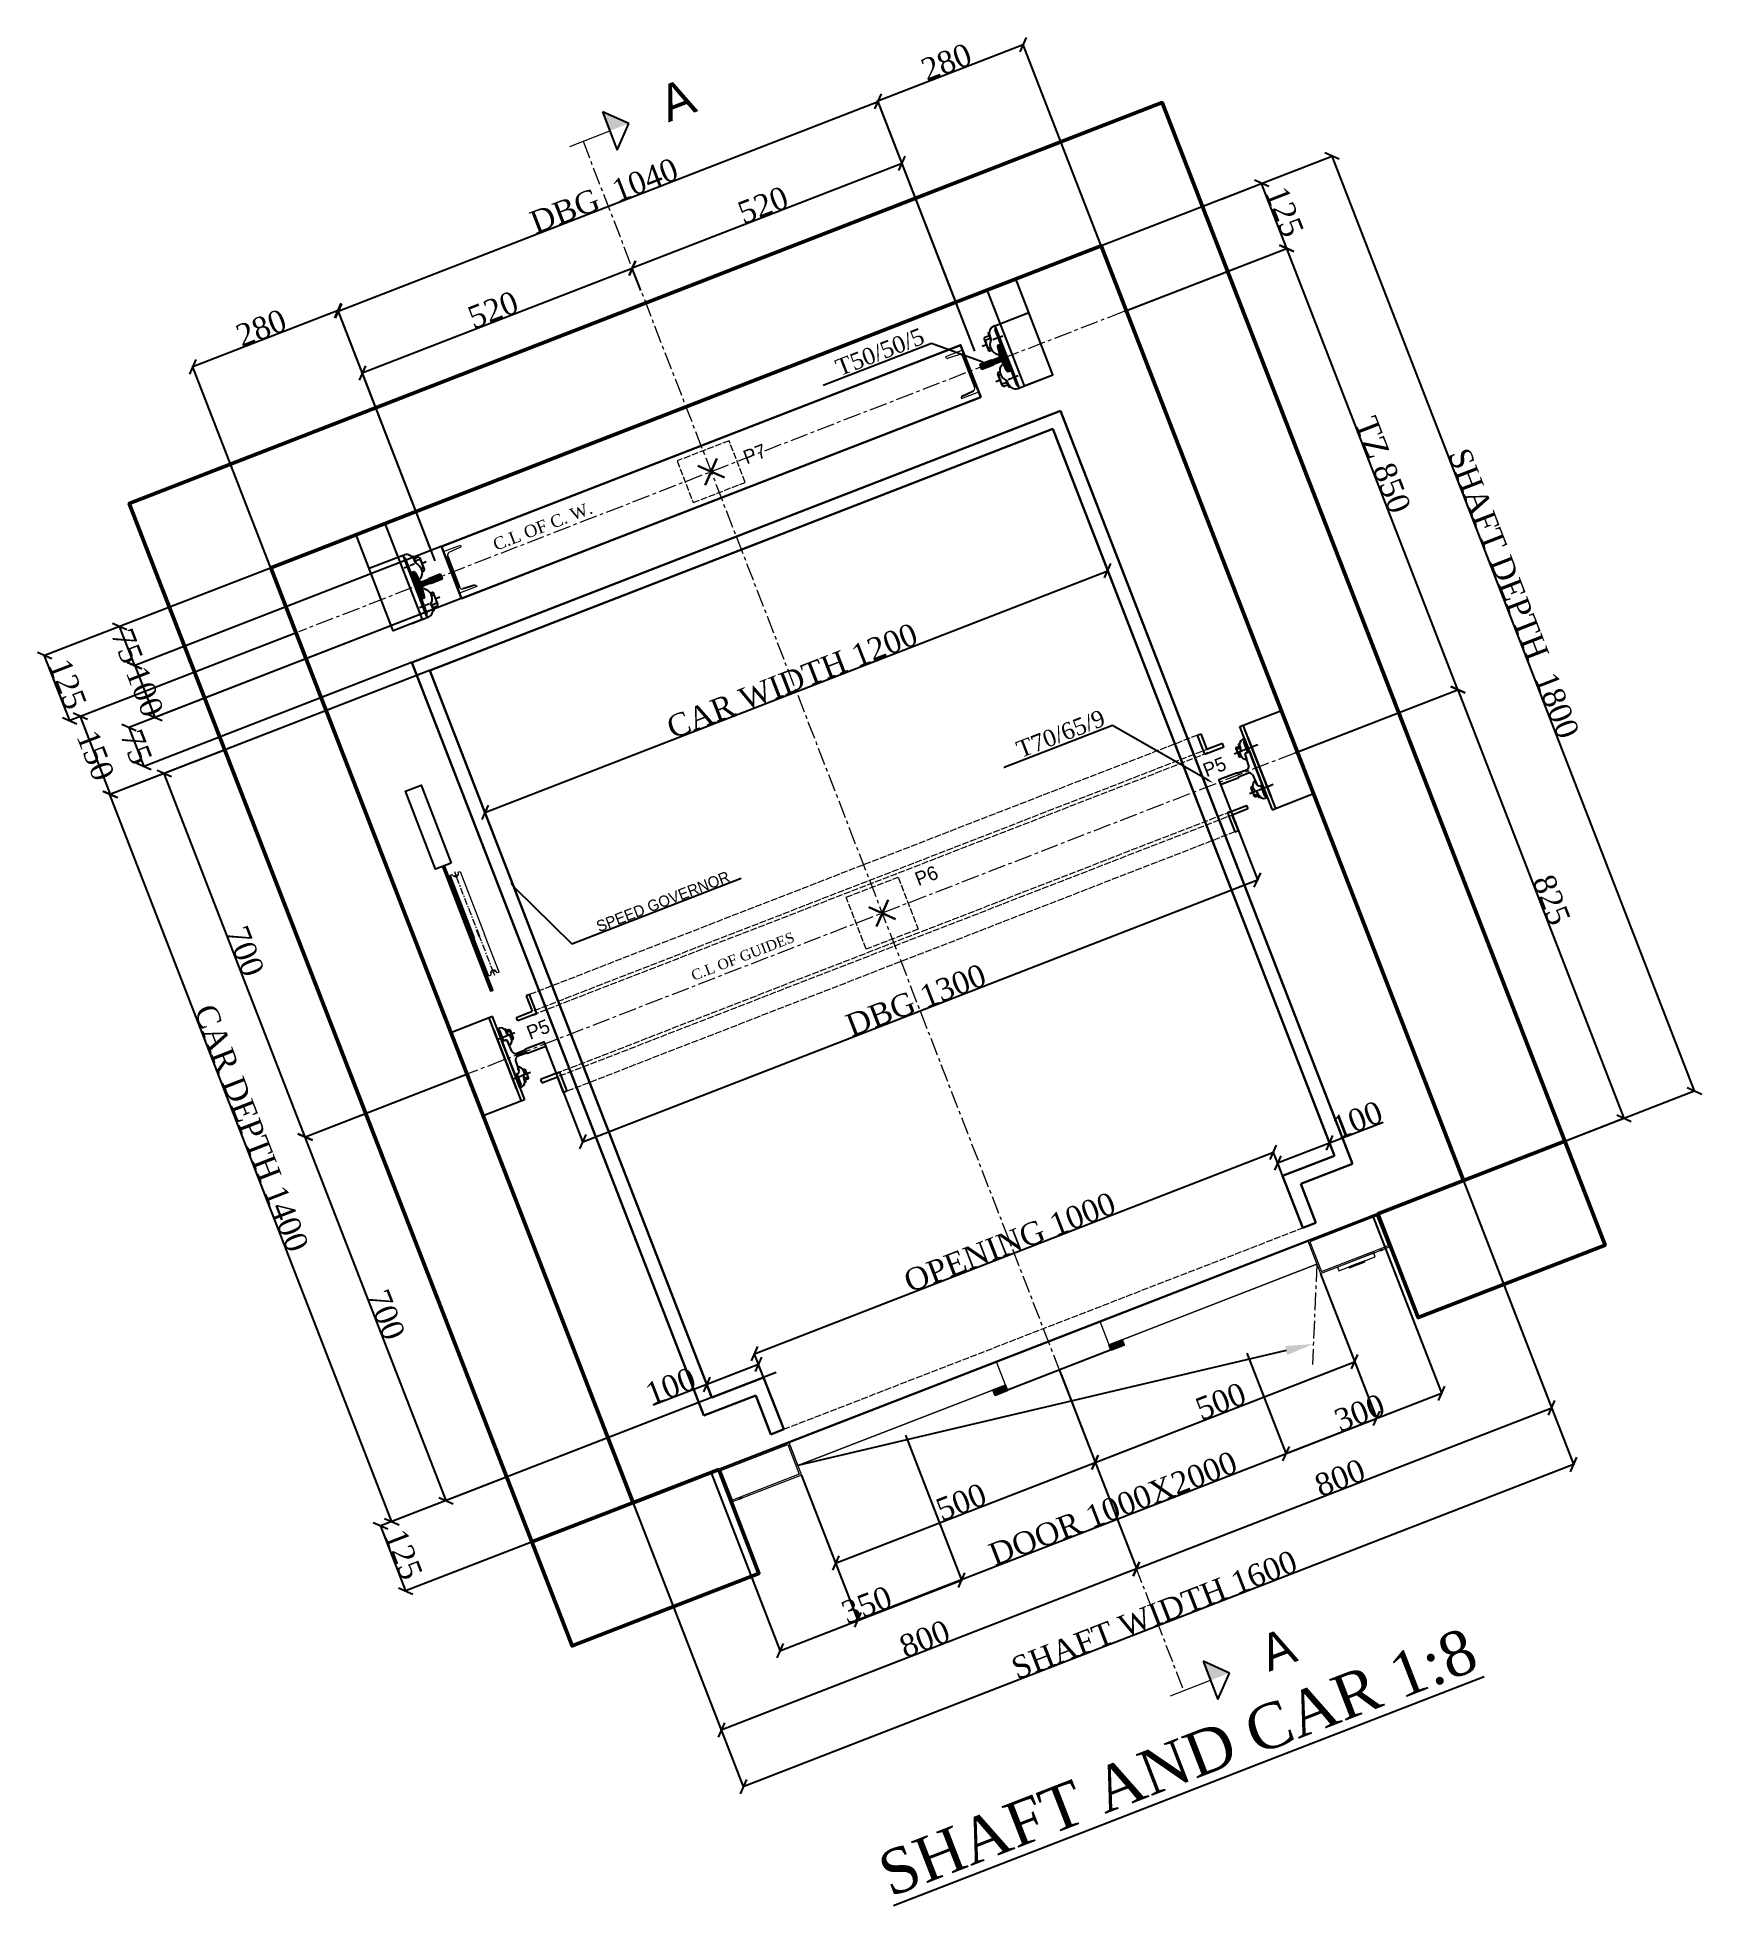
# Model space of a CAD drawing. Header units: millimetres. Extents: x 22640 to 25630, y -77764 to -74410.
import ezdxf
from ezdxf import colors
from ezdxf.entities.mleader import LeaderData, LeaderLine
from ezdxf.math import Vec2, Vec3

# ---------------------------------------------------------------- set-up
doc = ezdxf.new("R2010")
doc.units = ezdxf.units.MM
for name, pattern in [('ACAD_ISO02W100', [15, 12, -3]), ('ACAD_ISO10W100', [18, 12, -3, 0, -3]), ('CENTER', [50.8, 31.75, -6.35, 6.35, -6.35]), ('CENTER2', [28.575, 19.05, -3.175, 3.175, -3.175])]:
    doc.linetypes.add(name, pattern=pattern)
for name, color, linetype in [('6', 7, 'Continuous'), ('7', 6, 'ACAD_ISO10W100'), ('PDF_0', 7, 'Continuous'), ('PDF_gide rail', 7, 'Continuous')]:
    doc.layers.add(name, color=color, linetype=linetype)
for name, color, linetype, lineweight in [('Car', 3, 'Continuous', 18), ('CL', 2, 'CENTER', 0), ('DL', 8, 'ACAD_ISO02W100', 0), ('step&guides', 3, 'Continuous', 30), ('Wall', 1, 'Continuous', 50)]:
    doc.layers.add(name, color=color, linetype=linetype, lineweight=lineweight)
doc.styles.add('nassar2', font='cent.shx', dxfattribs={"height": 60})
doc.styles.add('top', font='cent.shx', dxfattribs={"height": 40})
doc.dimstyles.new('top', dxfattribs={"dimtxt": 35, "dimasz": 20, "dimexe": 1.25, "dimexo": 0.625, "dimtad": 1, "dimtxsty": 'top', "dimblk": 'OBLIQUE', "dimcen": 2.5, "dimadec": 0, "dimazin": 0, "dimtfac": 1, "dimtmove": 0, "dimatfit": 3, "dimldrblk": 'OBLIQUE', "dimfxl": 1, "dimarcsym": 0})
pattern_1 = [(66.1994384, (43568.22719, -77593.07048), (-0.11436946406, 0.050444283), [])]
pattern_2 = [(66.1994384, (43568.22719, -77593.07048), (-0.1143694641, 0.050444283), [])]

msp = doc.modelspace()

# ---------------------------------------------------------------- texts
at = {"ltscale": 4, "transparency": 33554666, "char_height": 65, "attachment_point": 3, "rotation": 20.927392}
for insert in [(23804.462, -74481.005, -114), (24883.363, -77262.658)]:
    msp.add_mtext_dynamic_manual_height_columns('A', width=315.98199, gutter_width=125, heights=[0], dxfattribs=dict(at, insert=insert))
at = {"linetype": 'ACAD_ISO02W100', "ltscale": 4, "transparency": 33554666, "char_height": 25, "rotation": 21.199438}
for s, insert, attachment_point in [('P7', (23905.145, -75153.156), 1), ('P5', (24769.131, -75700.125), 3), ('P6', (24213.504, -75910.399), 1), ('P5', (23516.037, -76186.154), 1)]:
    msp.add_mtext_dynamic_manual_height_columns(s, width=377.71746, gutter_width=125, heights=[0], dxfattribs=dict(at, insert=insert, attachment_point=attachment_point))
at = {"insert": (24143.288, -77674.234, -137), "char_height": 80, "attachment_point": 1, "rotation": 21.199438}
msp.add_mtext_dynamic_manual_height_columns('{\\Fcent|c0;\\L\\C6;SHAFT AND CAR 1:8}', width=2331.14753, gutter_width=200, heights=[0], dxfattribs=at)
at = {"layer": '7', "ltscale": 4, "rotation": 21.199438}
for s, width, gutter_width, insert, char_height, attachment_point in [('{\\Fcent|c0;T50/50/5}', 812.66208, 175, (24225.344, -74930.134), 30, 3), ('{\\Fcent|c0;C.L OF C. W.}', 920.85121, 12.5, (23455.955, -75310.986), 22, 1), ('{\\Fcent|c0;T70/65/9}', 812.66208, 175, (24550.203, -75615.601), 30, 3), ('{\\Fcadnw-1|c0;SPEED GOVERNOR}', 812.66208, 175, (23641.696, -75997.533), 20, 1), ('\\pxt1;{\\Fcent|c0;C.L OF GUIDES}', 686.44118, 9.318, (23812.294, -76086.082), 18.63605, 1)]:
    msp.add_mtext_dynamic_manual_height_columns(s, width=width, gutter_width=gutter_width, heights=[0], dxfattribs=dict(at, insert=insert, char_height=char_height, attachment_point=attachment_point))

# ---------------------------------------------------------------- blocks, each defined once
blk = doc.blocks.new('_Oblique')
at = {"color": 0, "linetype": 'ByBlock', "lineweight": -2}
blk.add_line((-0.5, -0.5), (0.5, 0.5), dxfattribs=at)
blk = doc.blocks.new('*D35')
at = {"color": 0, "lineweight": -2, "transparency": 16777216}
for p, q in [((23223.7, -75012), (23708.5, -74824)), ((23720.9, -74856.1), (23708.1, -74822.8)), ((23320, -75260.4), (23223.2, -75010.9))]:
    blk.add_line(p, q, dxfattribs=at)
at = {"layer": 'Defpoints', "color": 0, "transparency": 16777216}
for p in [(23708.5, -74824), (23721.2, -74856.6), (23320.2, -75260.9)]:
    blk.add_point(p, dxfattribs=at)
at = {"color": 0, "lineweight": -2, "transparency": 16777216, "xscale": 20, "yscale": 20, "zscale": 20}
for p, rotation in [((23708.5, -74824), 21.1994384195994), ((23223.7, -75012), 201.1994384195994)]:
    blk.add_blockref('_Oblique', p, dxfattribs=dict(at, rotation=rotation))
at = {"color": 0, "transparency": 16777216, "insert": (23458.6, -74898.8), "char_height": 40, "attachment_point": 5, "rotation": 21.1994, "style": 'top'}
blk.add_mtext('520', dxfattribs=at)
blk = doc.blocks.new('*D36')
at = {"color": 0, "lineweight": -2, "transparency": 16777216}
for p, q in [((24193.3, -74635.9), (23708.5, -74824)), ((24289.6, -74884.3), (24192.9, -74634.8)), ((23724.1, -74864.3), (23708.1, -74822.8))]:
    blk.add_line(p, q, dxfattribs=at)
at = {"layer": 'Defpoints', "color": 0, "transparency": 16777216}
for p in [(23708.5, -74824), (23724.4, -74864.8), (24289.9, -74884.9)]:
    blk.add_point(p, dxfattribs=at)
at = {"color": 0, "lineweight": -2, "transparency": 16777216, "xscale": 20, "yscale": 20, "zscale": 20}
for p, rotation in [((24193.3, -74635.9), 21.19943841959937), ((23708.5, -74824), 201.1994384195994)]:
    blk.add_blockref('_Oblique', p, dxfattribs=dict(at, rotation=rotation))
at = {"color": 0, "transparency": 16777216, "insert": (23943.5, -74710.7), "char_height": 40, "attachment_point": 5, "rotation": 21.1994, "style": 'top'}
blk.add_mtext('520', dxfattribs=at)
blk = doc.blocks.new('*D37')
at = {"color": 0, "lineweight": -2, "transparency": 16777216}
for p, q in [((23180.6, -74901), (24150.3, -74525)), ((24324.1, -74973.1), (24149.8, -74523.8)), ((23354.5, -75349.1), (23180.2, -74899.9))]:
    blk.add_line(p, q, dxfattribs=at)
at = {"layer": 'Defpoints', "color": 0, "transparency": 16777216}
for p in [(24150.3, -74525), (24324.3, -74973.6), (23354.7, -75349.7)]:
    blk.add_point(p, dxfattribs=at)
at = {"color": 0, "lineweight": -2, "transparency": 16777216, "xscale": 20, "yscale": 20, "zscale": 20}
for p, rotation in [((24150.3, -74525), 21.1994384195994), ((23180.6, -74901), 201.1994384195994)]:
    blk.add_blockref('_Oblique', p, dxfattribs=dict(at, rotation=rotation))
at = {"color": 0, "transparency": 16777216, "insert": (23658, -74693.8), "char_height": 40, "attachment_point": 5, "rotation": 21.1994, "style": 'top'}
blk.add_mtext('DBG  1040', dxfattribs=at)
blk = doc.blocks.new('*D38')
at = {"color": 0, "lineweight": -2, "transparency": 16777216}
for p, q in [((23180.2, -74899.9), (22919.1, -75001.1)), ((23352.3, -75343.7), (23179.7, -74898.7)), ((23104.2, -75478.1), (22918.7, -75000))]:
    blk.add_line(p, q, dxfattribs=at)
at = {"layer": 'Defpoints', "color": 0, "transparency": 16777216}
for p in [(22919.1, -75001.1), (23352.6, -75344.3), (23104.4, -75478.7)]:
    blk.add_point(p, dxfattribs=at)
at = {"color": 0, "lineweight": -2, "transparency": 16777216, "xscale": 20, "yscale": 20, "zscale": 20}
for p, rotation in [((23180.2, -74899.9), 21.19943841959937), ((22919.1, -75001.1), 201.1994384195994)]:
    blk.add_blockref('_Oblique', p, dxfattribs=dict(at, rotation=rotation))
at = {"color": 0, "transparency": 16777216, "insert": (23042.2, -74931.3), "char_height": 40, "attachment_point": 5, "rotation": 21.1994, "style": 'top'}
blk.add_mtext('280', dxfattribs=at)
blk = doc.blocks.new('*D39')
at = {"color": 0, "lineweight": -2, "transparency": 16777216}
for p, q in [((24149.8, -74523.8), (24410.9, -74422.5)), ((24595.9, -74899.6), (24410.4, -74421.4)), ((24324.1, -74973.1), (24149.4, -74522.6))]:
    blk.add_line(p, q, dxfattribs=at)
at = {"layer": 'Defpoints', "color": 0, "transparency": 16777216}
for p in [(24410.9, -74422.5), (24596.1, -74900.1), (24324.3, -74973.6)]:
    blk.add_point(p, dxfattribs=at)
at = {"color": 0, "lineweight": -2, "transparency": 16777216, "xscale": 20, "yscale": 20, "zscale": 20}
for p, rotation in [((24410.9, -74422.5), 21.1994384195994), ((24149.8, -74523.8), 201.1994384195994)]:
    blk.add_blockref('_Oblique', p, dxfattribs=dict(at, rotation=rotation))
at = {"color": 0, "transparency": 16777216, "insert": (24272.9, -74453.9), "char_height": 40, "attachment_point": 5, "rotation": 21.1994, "style": 'top'}
blk.add_mtext('280', dxfattribs=at)
blk = doc.blocks.new('*D57')
at = {"color": 0, "lineweight": -2, "transparency": 16777216}
for p, q in [((24479, -76810.4), (24540.5, -76969.1)), ((24073.9, -77148.8), (24540.1, -76968)), ((24012.8, -76991.3), (24074.4, -77149.9))]:
    blk.add_line(p, q, dxfattribs=at)
at = {"layer": 'Defpoints', "color": 0, "transparency": 16777216}
for p in [(24478.8, -76809.9), (24540.1, -76968), (24012.6, -76990.7)]:
    blk.add_point(p, dxfattribs=at)
at = {"color": 0, "lineweight": -2, "transparency": 16777216, "xscale": 20, "yscale": 20, "zscale": 20}
for p, rotation in [((24540.1, -76968), 21.1994384195994), ((24073.9, -77148.8), 201.1994384195994)]:
    blk.add_blockref('_Oblique', p, dxfattribs=dict(at, rotation=rotation))
at = {"color": 0, "transparency": 16777216, "insert": (24299.5, -77039.1), "char_height": 40, "attachment_point": 5, "rotation": 21.1994, "style": 'top'}
blk.add_mtext('500', dxfattribs=at)
blk = doc.blocks.new('*D58')
at = {"color": 0, "lineweight": -2, "transparency": 16777216}
for p, q in [((24945.1, -76629.6), (25006.7, -76788.3)), ((24476.1, -76802.9), (24540.5, -76969.1)), ((24540.1, -76968), (25006.2, -76787.2))]:
    blk.add_line(p, q, dxfattribs=at)
at = {"layer": 'Defpoints', "color": 0, "transparency": 16777216}
for p in [(24944.9, -76629.1), (24475.8, -76802.3), (25006.2, -76787.2)]:
    blk.add_point(p, dxfattribs=at)
at = {"color": 0, "lineweight": -2, "transparency": 16777216, "xscale": 20, "yscale": 20, "zscale": 20}
for p, rotation in [((25006.2, -76787.2), 21.1994384195994), ((24540.1, -76968), 201.1994384195994)]:
    blk.add_blockref('_Oblique', p, dxfattribs=dict(at, rotation=rotation))
at = {"color": 0, "transparency": 16777216, "insert": (24765.7, -76858.3), "char_height": 40, "attachment_point": 5, "rotation": 21.1994, "style": 'top'}
blk.add_mtext('500', dxfattribs=at)
blk = doc.blocks.new('*D40')
at = {"color": 0, "lineweight": -2, "transparency": 16777216}
for p, q in [((24987.3, -76738.4), (25046.2, -76890.1)), ((24113.4, -77250.6), (25045.7, -76889)), ((24056.5, -77103.8), (24113.8, -77251.7))]:
    blk.add_line(p, q, dxfattribs=at)
at = {"layer": 'Defpoints', "color": 0, "transparency": 16777216}
for p in [(24987.1, -76737.8), (25045.7, -76889), (24056.2, -77103.2)]:
    blk.add_point(p, dxfattribs=at)
at = {"color": 0, "lineweight": -2, "transparency": 16777216, "xscale": 20, "yscale": 20, "zscale": 20}
for p, rotation in [((25045.7, -76889), 21.1994384195994), ((24113.4, -77250.6), 201.1994384195994)]:
    blk.add_blockref('_Oblique', p, dxfattribs=dict(at, rotation=rotation))
at = {"color": 0, "transparency": 16777216, "insert": (24572.1, -77050.5), "char_height": 40, "attachment_point": 5, "rotation": 21.1994, "style": 'top'}
blk.add_mtext('DOOR 1000X2000', dxfattribs=at)
blk = doc.blocks.new('*D41')
at = {"color": 0, "lineweight": -2, "transparency": 16777216}
for p, q in [((23935.5, -76792), (23842.3, -76828.1)), ((23944.4, -76814.8), (23935.1, -76790.8)), ((23842.3, -76828.1), (23746, -76865.5)), ((23851.1, -76850.9), (23841.8, -76827))]:
    blk.add_line(p, q, dxfattribs=at)
at = {"layer": 'Defpoints', "color": 0, "transparency": 16777216}
for p in [(23842.3, -76828.1), (23944.6, -76815.4), (23851.4, -76851.5)]:
    blk.add_point(p, dxfattribs=at)
at = {"color": 0, "lineweight": -2, "transparency": 16777216, "xscale": 20, "yscale": 20, "zscale": 20}
for p, rotation in [((23935.5, -76792), 21.19943841959937), ((23842.3, -76828.1), 201.1994384195994)]:
    blk.add_blockref('_Oblique', p, dxfattribs=dict(at, rotation=rotation))
at = {"color": 0, "transparency": 16777216, "insert": (23777.4, -76831.2), "char_height": 40, "attachment_point": 5, "rotation": 21.1994, "style": 'top'}
blk.add_mtext('100', dxfattribs=at)
blk = doc.blocks.new('*D42')
at = {"color": 0, "lineweight": -2, "transparency": 16777216}
for p, q in [((23928.1, -76772.8), (24860.4, -76411.1)), ((24876.7, -76453.2), (24859.9, -76410)), ((23944.4, -76814.8), (23927.6, -76771.6))]:
    blk.add_line(p, q, dxfattribs=at)
at = {"layer": 'Defpoints', "color": 0, "transparency": 16777216}
for p in [(24860.4, -76411.1), (24876.9, -76453.7), (23944.6, -76815.4)]:
    blk.add_point(p, dxfattribs=at)
at = {"color": 0, "lineweight": -2, "transparency": 16777216, "xscale": 20, "yscale": 20, "zscale": 20}
for p, rotation in [((24860.4, -76411.1), 21.1994384195994), ((23928.1, -76772.8), 201.1994384195994)]:
    blk.add_blockref('_Oblique', p, dxfattribs=dict(at, rotation=rotation))
at = {"color": 0, "transparency": 16777216, "insert": (24386.8, -76572.7), "char_height": 40, "attachment_point": 5, "rotation": 21.1994, "style": 'top'}
blk.add_mtext('OPENING 1000', dxfattribs=at)
blk = doc.blocks.new('*D59')
at = {"color": 0, "lineweight": -2, "transparency": 16777216}
for p, q in [((24961.1, -76394.2), (25057.4, -76356.9)), ((24867.9, -76430.4), (24961.1, -76394.2)), ((24969.9, -76417), (24960.6, -76393)), ((24876.7, -76453.2), (24867.4, -76429.2))]:
    blk.add_line(p, q, dxfattribs=at)
at = {"layer": 'Defpoints', "color": 0, "transparency": 16777216}
for p in [(24961.1, -76394.2), (24970.2, -76417.6), (24876.9, -76453.7)]:
    blk.add_point(p, dxfattribs=at)
at = {"color": 0, "lineweight": -2, "transparency": 16777216, "xscale": 20, "yscale": 20, "zscale": 20}
for p, rotation in [((24961.1, -76394.2), 21.1994384195994), ((24867.9, -76430.4), 201.1994384195994)]:
    blk.add_blockref('_Oblique', p, dxfattribs=dict(at, rotation=rotation))
at = {"color": 0, "transparency": 16777216, "insert": (25011.1, -76352.7), "char_height": 40, "attachment_point": 5, "rotation": 21.1994, "style": 'top'}
blk.add_mtext('100', dxfattribs=at)
blk = doc.blocks.new('*D43')
at = {"color": 0, "lineweight": -2, "transparency": 16777216}
for p, q in [((25038.9, -76525.7), (25162.7, -76844.9)), ((24812.6, -76772), (24883, -76953.4)), ((24882.6, -76952.2), (25162.3, -76843.8))]:
    blk.add_line(p, q, dxfattribs=at)
at = {"layer": 'Defpoints', "color": 0, "transparency": 16777216}
for p in [(25038.7, -76525.1), (24812.4, -76771.4), (25162.3, -76843.8)]:
    blk.add_point(p, dxfattribs=at)
at = {"color": 0, "lineweight": -2, "transparency": 16777216, "xscale": 20, "yscale": 20, "zscale": 20}
for p, rotation in [((25162.3, -76843.8), 21.1994384195994), ((24882.6, -76952.2), 201.1994384195994)]:
    blk.add_blockref('_Oblique', p, dxfattribs=dict(at, rotation=rotation))
at = {"color": 0, "transparency": 16777216, "insert": (25015, -76878.8), "char_height": 40, "attachment_point": 5, "rotation": 21.1994, "style": 'top'}
blk.add_mtext('300', dxfattribs=at)
blk = doc.blocks.new('*D44')
at = {"color": 0, "lineweight": -2, "transparency": 16777216}
for p, q in [((24199.3, -76918.9), (24300.8, -77180.6)), ((23850.2, -76986.7), (23974.5, -77307.1)), ((23974, -77306), (24300.3, -77179.4))]:
    blk.add_line(p, q, dxfattribs=at)
at = {"layer": 'Defpoints', "color": 0, "transparency": 16777216}
for p in [(24199.1, -76918.3), (23849.9, -76986.1), (24300.3, -77179.4)]:
    blk.add_point(p, dxfattribs=at)
at = {"color": 0, "lineweight": -2, "transparency": 16777216, "xscale": 20, "yscale": 20, "zscale": 20}
for p, rotation in [((24300.3, -77179.4), 21.1994384195994), ((23974, -77306), 201.1994384195994)]:
    blk.add_blockref('_Oblique', p, dxfattribs=dict(at, rotation=rotation))
at = {"color": 0, "transparency": 16777216, "insert": (24129.7, -77223.5), "char_height": 40, "attachment_point": 5, "rotation": 21.1994, "style": 'top'}
blk.add_mtext('350', dxfattribs=at)
blk = doc.blocks.new('*D45')
at = {"color": 0, "lineweight": -2, "transparency": 16777216}
for p, q in [((24513.7, -76900), (24614.7, -77160.5)), ((23710.3, -77041), (23868.9, -77449.8)), ((24614.3, -77159.3), (23868.4, -77448.6))]:
    blk.add_line(p, q, dxfattribs=at)
at = {"layer": 'Defpoints', "color": 0, "transparency": 16777216}
for p in [(24513.5, -76899.4), (23710.1, -77040.4), (23868.4, -77448.6)]:
    blk.add_point(p, dxfattribs=at)
at = {"color": 0, "lineweight": -2, "transparency": 16777216, "xscale": 20, "yscale": 20, "zscale": 20}
for p, rotation in [((24614.3, -77159.3), 21.19943841959937), ((23868.4, -77448.6), 201.1994384195994)]:
    blk.add_blockref('_Oblique', p, dxfattribs=dict(at, rotation=rotation))
at = {"color": 0, "transparency": 16777216, "insert": (24233.9, -77284.7), "char_height": 40, "attachment_point": 5, "rotation": 21.1994, "style": 'top'}
blk.add_mtext('800', dxfattribs=at)
blk = doc.blocks.new('*D46')
at = {"color": 0, "lineweight": -2, "transparency": 16777216}
for p, q in [((25202, -76462.4), (25360.6, -76871.2)), ((24614.3, -77159.3), (25360.2, -76870)), ((24513.7, -76900), (24614.7, -77160.5))]:
    blk.add_line(p, q, dxfattribs=at)
at = {"layer": 'Defpoints', "color": 0, "transparency": 16777216}
for p in [(25201.8, -76461.8), (25360.2, -76870), (24513.5, -76899.4)]:
    blk.add_point(p, dxfattribs=at)
at = {"color": 0, "lineweight": -2, "transparency": 16777216, "xscale": 20, "yscale": 20, "zscale": 20}
for p, rotation in [((25360.2, -76870), 21.1994384195994), ((24614.3, -77159.3), 201.1994384195994)]:
    blk.add_blockref('_Oblique', p, dxfattribs=dict(at, rotation=rotation))
at = {"color": 0, "transparency": 16777216, "insert": (24979.8, -76995.4), "char_height": 40, "attachment_point": 5, "rotation": 21.1994, "style": 'top'}
blk.add_mtext('800', dxfattribs=at)
blk = doc.blocks.new('*D60')
at = {"color": 0, "lineweight": -2, "transparency": 16777216}
for p, q in [((25202, -76462.4), (25400, -76972.8)), ((25399.6, -76971.7), (23907.9, -77550.3)), ((23710.3, -77041), (23908.3, -77551.4))]:
    blk.add_line(p, q, dxfattribs=at)
at = {"layer": 'Defpoints', "color": 0, "transparency": 16777216}
for p in [(25201.8, -76461.8), (23710.1, -77040.4), (23907.9, -77550.3)]:
    blk.add_point(p, dxfattribs=at)
at = {"color": 0, "lineweight": -2, "transparency": 16777216, "xscale": 20, "yscale": 20, "zscale": 20}
for p, rotation in [((25399.6, -76971.7), 21.19943841959937), ((23907.9, -77550.3), 201.1994384195994)]:
    blk.add_blockref('_Oblique', p, dxfattribs=dict(at, rotation=rotation))
at = {"color": 0, "transparency": 16777216, "insert": (24646.3, -77241.7), "char_height": 40, "attachment_point": 5, "rotation": 21.1994, "style": 'top'}
blk.add_mtext('SHAFT WIDTH 1600', dxfattribs=at)
blk = doc.blocks.new('*D47')
at = {"color": 0, "lineweight": -2, "transparency": 16777216}
for p, q in [((24767, -74699.8), (24840.3, -74671.4)), ((24884.3, -74788.4), (24839.1, -74671.8)), ((24592, -74901.7), (24885.5, -74787.9))]:
    blk.add_line(p, q, dxfattribs=at)
at = {"layer": 'Defpoints', "color": 0, "transparency": 16777216}
for p in [(24839.1, -74671.8), (24766.4, -74700), (24591.5, -74902)]:
    blk.add_point(p, dxfattribs=at)
at = {"color": 0, "lineweight": -2, "transparency": 16777216, "xscale": 20, "yscale": 20, "zscale": 20}
for p, rotation in [((24839.1, -74671.8), 111.1994384197184), ((24884.3, -74788.4), 291.1994384197184)]:
    blk.add_blockref('_Oblique', p, dxfattribs=dict(at, rotation=rotation))
at = {"color": 0, "transparency": 16777216, "insert": (24881, -74722.6), "char_height": 40, "attachment_point": 5, "rotation": 291.1994, "style": 'top'}
blk.add_mtext('125', dxfattribs=at)
blk = doc.blocks.new('*D48')
at = {"color": 0, "lineweight": -2, "transparency": 16777216}
for p, q in [((24899.4, -75694.2), (25192.9, -75580.4)), ((25191.7, -75580.8), (25490, -76350)), ((25202.4, -76461.6), (25491.2, -76349.6))]:
    blk.add_line(p, q, dxfattribs=at)
at = {"layer": 'Defpoints', "color": 0, "transparency": 16777216}
for p in [(24898.8, -75694.4), (25490, -76350), (25201.8, -76461.8)]:
    blk.add_point(p, dxfattribs=at)
at = {"color": 0, "lineweight": -2, "transparency": 16777216, "xscale": 20, "yscale": 20, "zscale": 20}
for p, rotation in [((25191.7, -75580.8), 111.1994384197184), ((25490, -76350), 291.1994384197184)]:
    blk.add_blockref('_Oblique', p, dxfattribs=dict(at, rotation=rotation))
at = {"color": 0, "transparency": 16777216, "insert": (25360.1, -75958), "char_height": 40, "attachment_point": 5, "rotation": 291.1994, "style": 'top'}
blk.add_mtext('825', dxfattribs=at)
blk = doc.blocks.new('*D49')
at = {"color": 0, "lineweight": -2, "transparency": 16777216}
for p, q in [((24596.7, -74899.9), (24885.5, -74787.9)), ((25191.7, -75580.8), (24884.3, -74788.4)), ((24899.4, -75694.2), (25192.9, -75580.4))]:
    blk.add_line(p, q, dxfattribs=at)
at = {"layer": 'Defpoints', "color": 0, "transparency": 16777216}
for p in [(24884.3, -74788.4), (24596.1, -74900.1), (24898.8, -75694.4)]:
    blk.add_point(p, dxfattribs=at)
at = {"color": 0, "lineweight": -2, "transparency": 16777216, "xscale": 20, "yscale": 20, "zscale": 20}
for p, rotation in [((24884.3, -74788.4), 111.1994384197184), ((25191.7, -75580.8), 291.1994384197184)]:
    blk.add_blockref('_Oblique', p, dxfattribs=dict(at, rotation=rotation))
at = {"color": 0, "transparency": 16777216, "insert": (25057.2, -75177.1), "char_height": 40, "attachment_point": 5, "rotation": 291.1994, "style": 'top'}
blk.add_mtext('TZ 850', dxfattribs=at)
blk = doc.blocks.new('*D51')
at = {"color": 0, "lineweight": -2, "transparency": 16777216}
for p, q in [((23344.5, -75546.5), (22769.3, -75769.6)), ((23276.8, -77074.4), (22770.5, -75769.1)), ((23967.3, -76806.5), (23275.6, -77074.8))]:
    blk.add_line(p, q, dxfattribs=at)
at = {"layer": 'Defpoints', "color": 0, "transparency": 16777216}
for p in [(23345.1, -75546.3), (22770.5, -75769.1), (23967.9, -76806.3)]:
    blk.add_point(p, dxfattribs=at)
at = {"color": 0, "lineweight": -2, "transparency": 16777216, "xscale": 20, "yscale": 20, "zscale": 20}
for p, rotation in [((22770.5, -75769.1), 111.1994384197184), ((23276.8, -77074.4), 291.1994384197184)]:
    blk.add_blockref('_Oblique', p, dxfattribs=dict(at, rotation=rotation))
at = {"color": 0, "transparency": 16777216, "insert": (23024.8, -76367.7), "char_height": 40, "attachment_point": 5, "rotation": 291.1994, "style": 'top'}
blk.add_mtext('CAR DEPTH 1400', dxfattribs=at)
blk = doc.blocks.new('*D61')
at = {"color": 0, "lineweight": -2, "transparency": 16777216}
for p, q in [((23415.8, -76269.6), (23120, -76384.4)), ((23374.3, -77036.6), (23121.1, -76383.9)), ((23482.5, -76994.6), (23373.1, -77037))]:
    blk.add_line(p, q, dxfattribs=at)
at = {"layer": 'Defpoints', "color": 0, "transparency": 16777216}
for p in [(23416.4, -76269.4), (23121.1, -76383.9), (23483.1, -76994.4)]:
    blk.add_point(p, dxfattribs=at)
at = {"color": 0, "lineweight": -2, "transparency": 16777216, "xscale": 20, "yscale": 20, "zscale": 20}
for p, rotation in [((23121.1, -76383.9), 111.1994384197184), ((23374.3, -77036.6), 291.1994384197184)]:
    blk.add_blockref('_Oblique', p, dxfattribs=dict(at, rotation=rotation))
at = {"color": 0, "transparency": 16777216, "insert": (23266.9, -76702.8), "char_height": 40, "attachment_point": 5, "rotation": 291.1994, "style": 'top'}
blk.add_mtext('700', dxfattribs=at)
blk = doc.blocks.new('*D52')
at = {"color": 0, "lineweight": -2, "transparency": 16777216}
for p, q in [((22976.2, -75689.3), (22866.8, -75731.8)), ((23121.1, -76383.9), (22868, -75731.3)), ((23229.4, -76342), (23120, -76384.4))]:
    blk.add_line(p, q, dxfattribs=at)
at = {"layer": 'Defpoints', "color": 0, "transparency": 16777216}
for p in [(22976.8, -75689.1), (22868, -75731.3), (23230, -76341.7)]:
    blk.add_point(p, dxfattribs=at)
at = {"color": 0, "lineweight": -2, "transparency": 16777216, "xscale": 20, "yscale": 20, "zscale": 20}
for p, rotation in [((22868, -75731.3), 111.1994384197184), ((23121.1, -76383.9), 291.1994384197184)]:
    blk.add_blockref('_Oblique', p, dxfattribs=dict(at, rotation=rotation))
at = {"color": 0, "transparency": 16777216, "insert": (23013.8, -76050.2), "char_height": 40, "attachment_point": 5, "rotation": 291.1994, "style": 'top'}
blk.add_mtext('700', dxfattribs=at)
blk = doc.blocks.new('*D53')
at = {"color": 0, "lineweight": -2, "transparency": 16777216}
for p, q in [((23058.6, -75362.4), (22651.8, -75520.2)), ((23103.8, -75479), (22697, -75636.7)), ((22698.2, -75636.3), (22653, -75519.7))]:
    blk.add_line(p, q, dxfattribs=at)
at = {"layer": 'Defpoints', "color": 0, "transparency": 16777216}
for p in [(23059.2, -75362.2), (23104.4, -75478.7), (22653, -75519.7)]:
    blk.add_point(p, dxfattribs=at)
at = {"color": 0, "lineweight": -2, "transparency": 16777216, "xscale": 20, "yscale": 20, "zscale": 20}
for p, rotation in [((22653, -75519.7), 111.1994384197184), ((22698.2, -75636.3), 291.1994384197184)]:
    blk.add_blockref('_Oblique', p, dxfattribs=dict(at, rotation=rotation))
at = {"color": 0, "transparency": 16777216, "insert": (22694.8, -75570.6), "char_height": 40, "attachment_point": 5, "rotation": 291.1994, "style": 'top'}
blk.add_mtext('125', dxfattribs=at)
blk = doc.blocks.new('*D62')
at = {"color": 0, "lineweight": -2, "transparency": 16777216}
for p, q in [((24762.2, -75743.3), (24832.1, -75923.4)), ((23619.6, -76392.4), (24831.7, -75922.3)), ((23553.5, -76221.7), (23620.1, -76393.5))]:
    blk.add_line(p, q, dxfattribs=at)
at = {"layer": 'Defpoints', "color": 0, "transparency": 16777216}
for p in [(24762, -75742.7), (24831.7, -75922.3), (23553.2, -76221.2)]:
    blk.add_point(p, dxfattribs=at)
at = {"color": 0, "lineweight": -2, "transparency": 16777216, "xscale": 20, "yscale": 20, "zscale": 20}
for p, rotation in [((24831.7, -75922.3), 21.1994384195994), ((23619.6, -76392.4), 201.1994384195994)]:
    blk.add_blockref('_Oblique', p, dxfattribs=dict(at, rotation=rotation))
at = {"color": 0, "transparency": 16777216, "insert": (24218.2, -76138.1), "char_height": 40, "attachment_point": 5, "rotation": 21.1994, "style": 'top'}
blk.add_mtext('DBG 1300', dxfattribs=at)
blk = doc.blocks.new('*D63')
at = {"color": 0, "lineweight": -2, "transparency": 16777216}
for p, q in [((24464.1, -75112.9), (24563.2, -75368.3)), ((23443.9, -75801.1), (24562.7, -75367.1)), ((23345.3, -75546.8), (23444.4, -75802.3))]:
    blk.add_line(p, q, dxfattribs=at)
at = {"layer": 'Defpoints', "color": 0, "transparency": 16777216}
for p in [(24463.9, -75112.3), (24562.7, -75367.1), (23345.1, -75546.3)]:
    blk.add_point(p, dxfattribs=at)
at = {"color": 0, "lineweight": -2, "transparency": 16777216, "xscale": 20, "yscale": 20, "zscale": 20}
for p, rotation in [((24562.7, -75367.1), 21.1994384195994), ((23443.9, -75801.1), 201.1994384195994)]:
    blk.add_blockref('_Oblique', p, dxfattribs=dict(at, rotation=rotation))
at = {"color": 0, "transparency": 16777216, "insert": (23995.9, -75564.9), "char_height": 40, "attachment_point": 5, "rotation": 21.1994, "style": 'top'}
blk.add_mtext('CAR WIDTH 1200', dxfattribs=at)
blk = doc.blocks.new('*D54')
at = {"color": 0, "lineweight": -2, "transparency": 16777216}
for p, q in [((24546.8, -74785.2), (24966.8, -74622.3)), ((25616.6, -76300.9), (24965.7, -74622.7)), ((25197.7, -76463.4), (25617.7, -76300.5))]:
    blk.add_line(p, q, dxfattribs=at)
at = {"layer": 'Defpoints', "color": 0, "transparency": 16777216}
for p in [(24965.7, -74622.7), (24546.2, -74785.4), (25197.2, -76463.6)]:
    blk.add_point(p, dxfattribs=at)
at = {"color": 0, "lineweight": -2, "transparency": 16777216, "xscale": 20, "yscale": 20, "zscale": 20}
for p, rotation in [((24965.7, -74622.7), 111.1994384197184), ((25616.6, -76300.9), 291.1994384197184)]:
    blk.add_blockref('_Oblique', p, dxfattribs=dict(at, rotation=rotation))
at = {"color": 0, "transparency": 16777216, "insert": (25292.3, -75407.8), "char_height": 40, "attachment_point": 5, "rotation": 291.1994, "style": 'top'}
blk.add_mtext('SHAFT DEPTH  1800', dxfattribs=at)
blk = doc.blocks.new('*D55')
at = {"color": 0, "lineweight": -2, "transparency": 16777216}
for p, q in [((23344.5, -75546.5), (22770.5, -75769.1)), ((22768, -75609.2), (22716.3, -75629.3)), ((22771.7, -75768.7), (22717.4, -75628.8))]:
    blk.add_line(p, q, dxfattribs=at)
at = {"layer": 'Defpoints', "color": 0, "transparency": 16777216}
for p in [(23345.1, -75546.3), (22717.4, -75628.8), (22768.5, -75609)]:
    blk.add_point(p, dxfattribs=at)
at = {"color": 0, "lineweight": -2, "transparency": 16777216, "xscale": 20, "yscale": 20, "zscale": 20}
for p, rotation in [((22717.4, -75628.8), 111.1994384197184), ((22771.7, -75768.7), 291.1994384197184)]:
    blk.add_blockref('_Oblique', p, dxfattribs=dict(at, rotation=rotation))
at = {"color": 0, "transparency": 16777216, "insert": (22744.5, -75698.7), "char_height": 40, "attachment_point": 5, "rotation": 291.1994, "style": 'top'}
blk.add_mtext('150', dxfattribs=at)
blk = doc.blocks.new('*D64')
at = {"color": 0, "lineweight": -2, "transparency": 16777216}
for p, q in [((23365.4, -75323.9), (22813.8, -75537.8)), ((23401.6, -75417.1), (22849.9, -75631.1)), ((22814.9, -75537.4), (22851.1, -75630.6))]:
    blk.add_line(p, q, dxfattribs=at)
at = {"layer": 'Defpoints', "color": 0, "transparency": 16777216}
for p in [(23366, -75323.6), (23402.2, -75416.9), (22851.1, -75630.6)]:
    blk.add_point(p, dxfattribs=at)
at = {"color": 0, "lineweight": -2, "transparency": 16777216, "xscale": 20, "yscale": 20, "zscale": 20}
for p, rotation in [((22814.9, -75537.4), 111.1994384197184), ((22851.1, -75630.6), 291.1994384197184)]:
    blk.add_blockref('_Oblique', p, dxfattribs=dict(at, rotation=rotation))
at = {"color": 0, "transparency": 16777216, "insert": (22833, -75584), "char_height": 40, "attachment_point": 5, "rotation": 291.1994, "style": 'top'}
blk.add_mtext('100', dxfattribs=at)
blk = doc.blocks.new('*D65')
at = {"color": 0, "lineweight": -2, "transparency": 16777216}
for p, q in [((23401.6, -75417.1), (22803.3, -75649.1)), ((23312.2, -75532.2), (22830.4, -75719.1)), ((22804.5, -75648.7), (22831.6, -75718.6))]:
    blk.add_line(p, q, dxfattribs=at)
at = {"layer": 'Defpoints', "color": 0, "transparency": 16777216}
for p in [(23402.2, -75416.9), (23312.7, -75532), (22831.6, -75718.6)]:
    blk.add_point(p, dxfattribs=at)
at = {"color": 0, "lineweight": -2, "transparency": 16777216, "xscale": 20, "yscale": 20, "zscale": 20}
for p, rotation in [((22804.5, -75648.7), 111.1994384197184), ((22831.6, -75718.6), 291.1994384197184)]:
    blk.add_blockref('_Oblique', p, dxfattribs=dict(at, rotation=rotation))
at = {"color": 0, "transparency": 16777216, "insert": (22818, -75683.7), "char_height": 40, "attachment_point": 5, "rotation": 291.1994, "style": 'top'}
blk.add_mtext('75', dxfattribs=at)
blk = doc.blocks.new('*D56')
at = {"color": 0, "lineweight": -2, "transparency": 16777216}
for p, q in [((22814.9, -75537.4), (22787.8, -75467.5)), ((22788.4, -75467.2), (22789, -75467)), ((22815.5, -75537.2), (22816.1, -75536.9))]:
    blk.add_line(p, q, dxfattribs=at)
at = {"layer": 'Defpoints', "color": 0, "transparency": 16777216}
for p in [(22787.8, -75467.5), (22787.8, -75467.5), (22814.9, -75537.4)]:
    blk.add_point(p, dxfattribs=at)
at = {"color": 0, "lineweight": -2, "transparency": 16777216, "xscale": 20, "yscale": 20, "zscale": 20}
for p, rotation in [((22787.8, -75467.5), 111.1994384197184), ((22814.9, -75537.4), 291.1994384197184)]:
    blk.add_blockref('_Oblique', p, dxfattribs=dict(at, rotation=rotation))
at = {"color": 0, "transparency": 16777216, "insert": (22801.4, -75502.4), "char_height": 40, "attachment_point": 5, "rotation": 291.1994, "style": 'top'}
blk.add_mtext('75', dxfattribs=at)
blk = doc.blocks.new('*D66')
at = {"color": 0, "lineweight": -2, "transparency": 16777216}
for p, q in [((23482.5, -76994.6), (23255.2, -77082.7)), ((23256.4, -77082.3), (23301.6, -77198.8)), ((23527.7, -77111.1), (23300.4, -77199.3))]:
    blk.add_line(p, q, dxfattribs=at)
at = {"layer": 'Defpoints', "color": 0, "transparency": 16777216}
for p in [(23483.1, -76994.4), (23528.3, -77110.9), (23301.6, -77198.8)]:
    blk.add_point(p, dxfattribs=at)
at = {"color": 0, "lineweight": -2, "transparency": 16777216, "xscale": 20, "yscale": 20, "zscale": 20}
for p, rotation in [((23256.4, -77082.3), 111.1994384197184), ((23301.6, -77198.8), 291.1994384197184)]:
    blk.add_blockref('_Oblique', p, dxfattribs=dict(at, rotation=rotation))
at = {"color": 0, "transparency": 16777216, "insert": (23298.2, -77133.1), "char_height": 40, "attachment_point": 5, "rotation": 291.1994, "style": 'top'}
blk.add_mtext('125', dxfattribs=at)

# ---------------------------------------------------------------- dimensions: what is measured, and where the dimension line sits
for base, p1, p2, angle, picture, middle in [((24410.87, -74422.546), (24324.297, -74973.645), (24596.113, -74900.147), 201.199438, '*D39', (24280.344, -74473.173)), ((23708.504, -74823.982), (24289.86, -74884.858), (23724.355, -74864.849), 201.199438, '*D36', (23950.909, -74729.962)), ((24839.128, -74671.817), (24591.452, -74901.955), (24766.447, -74700.007), 111.199438, '*D47', (24861.729, -74730.087)), ((23708.504, -74823.982), (23320.239, -75260.938), (23721.174, -74856.647), 21.199438, '*D35', (23466.099, -74918.002)), ((22919.146, -75001.131), (23352.568, -75344.29), (23104.39, -75478.731), 21.199438, '*D38', (23049.672, -74950.505)), ((22652.989, -75519.74), (23104.39, -75478.731), (23059.188, -75362.19), 111.199438, '*D53', (22675.59, -75578.01)), ((25490.036, -76350.006), (24898.825, -75694.433), (25201.819, -76461.795), 111.199438, '*D48', (25340.87, -75965.421)), ((22868.011, -75731.301), (23229.959, -76341.724), (22976.828, -75689.095), 111.199438, '*D52', (22994.577, -76057.616)), ((23121.142, -76383.93), (23483.09, -76994.354), (23416.424, -76269.401), 111.199438, '*D61', (23247.708, -76710.245)), ((24961.088, -76394.209), (24876.919, -76453.739), (24970.152, -76417.577), 21.199438, '*D59', (25018.543, -76371.924)), ((25360.157, -76870.026), (24513.482, -76899.399), (25201.819, -76461.795), 21.199438, '*D46', (24987.226, -77014.672)), ((25162.263, -76843.751), (24812.416, -76771.374), (25038.662, -76525.078), 21.199438, '*D43', (25022.414, -76897.993)), ((25006.238, -76787.152), (24475.833, -76802.332), (24944.918, -76629.054), 21.199438, '*D58', (24773.156, -76877.556)), ((23842.295, -76828.147), (23944.592, -76815.354), (23851.359, -76851.516), 21.199438, '*D41', (23784.841, -76850.432)), ((24540.074, -76967.959), (24012.59, -76990.67), (24478.754, -76809.862), 21.199438, '*D57', (24306.992, -77058.363)), ((23868.433, -77448.611), (24513.482, -76899.399), (23710.095, -77040.38), 21.199438, '*D45', (24241.364, -77303.964)), ((24300.313, -77179.41), (23849.945, -76986.137), (24199.056, -76918.347), 21.199438, '*D44', (24137.155, -77242.693)), ((23301.566, -77198.833), (23483.09, -76994.354), (23528.292, -77110.895), 111.199438, '*D66', (23278.965, -77140.562))]:
    dim = msp.add_linear_dim(base=base, p1=p1, p2=p2, angle=angle, dimstyle='top')
    dim.commit()
    dim.dimension.update_dxf_attribs({"geometry": picture, "text_midpoint": middle, "dimtype": 160})
for base, p1, p2, angle, text, picture, middle in [((24150.27, -74524.964), (23354.677, -75349.725), (24324.297, -74973.645), 21.199438, 'DBG  <>', '*D37', (23665.46, -74713.004)), ((24965.666, -74622.738), (25197.158, -76463.603), (24546.25, -74785.414), 111.199438, 'SHAFT DEPTH  <>', '*D54', (25273.039, -75415.216)), ((24884.33, -74788.358), (24898.825, -75694.433), (24596.113, -74900.147), 111.199438, 'TZ <>', '*D49', (25038.017, -75184.597)), ((24562.73, -75367.15), (23345.097, -75546.257), (24463.89, -75112.319), 21.199438, 'CAR WIDTH <>', '*D63', (24003.333, -75584.119)), ((22770.497, -75769.123), (23967.9, -76806.314), (23345.097, -75546.257), 111.199438, 'CAR DEPTH <>', '*D51', (23005.547, -76375.136)), ((24831.665, -75922.259), (23553.239, -76221.163), (24762.01, -75742.672), 21.199438, 'DBG <>', '*D62', (24225.653, -76157.309)), ((24860.397, -76411.141), (23944.592, -76815.354), (24876.919, -76453.739), 21.199438, 'OPENING <>', '*D42', (24394.233, -76591.949)), ((23907.857, -77550.254), (25201.819, -76461.795), (23710.095, -77040.38), 21.199438, 'SHAFT WIDTH <>', '*D60', (24653.719, -77260.962)), ((25045.723, -76888.953), (24056.23, -77103.183), (24987.093, -76737.793), 21.199438, 'DOOR <>X2000', '*D40', (24579.559, -77069.76))]:
    dim = msp.add_linear_dim(base=base, p1=p1, p2=p2, angle=angle, text=text, dimstyle='top')
    dim.commit()
    dim.dimension.update_dxf_attribs({"geometry": picture, "text_midpoint": middle, "dimtype": 160})
for base, p1, p2, picture, middle in [((22851.079, -75630.61), (23366.007, -75323.63), (23402.169, -75416.863), '*D64', (22813.769, -75591.452)), ((22831.584, -75718.616), (23402.169, -75416.863), (23312.749, -75531.989), '*D65', (22798.794, -75691.112)), ((22787.796, -75467.453), (22814.918, -75537.378), (22787.796, -75467.453), '*D56', (22782.128, -75509.874)), ((22717.421, -75628.822), (23345.097, -75546.257), (22768.541, -75608.995), '*D55', (22725.312, -75706.205))]:
    dim = msp.add_linear_dim(base=base, p1=p1, p2=p2, angle=111.199438, dimstyle='top', override={"dimtmove": 1})
    dim.commit()
    dim.dimension.update_dxf_attribs({"geometry": picture, "text_midpoint": middle, "dimtype": 160})

# ---------------------------------------------------------------- hatches: boundary and pattern name
h = msp.add_hatch()
h.set_pattern_fill('ANSI31', color=256, angle=21.199438)
h.set_pattern_definition(pattern_2)
h.paths.add_polyline_path([(24372.595, -74959.9), (24367.655, -74961.816, 0.26508525), (24365.361, -74965.585), (24368.895, -74979.712, -0.36605419), (24366.159, -74985.316), (24354.43, -74989.865), (24354.104, -74989.025), (24333.38, -74997.064), (24335.019, -75001.289), (24381.635, -74983.208)])
h = msp.add_hatch()
h.set_pattern_fill('ANSI31', color=256, angle=21.199438)
h.set_pattern_definition(pattern_2)
edge = h.paths.add_edge_path()
edge.add_line((24390.846, -75006.956), (24385.906, -75008.872))
edge.add_arc((24384.873, -75004.541), 4.453, 224.026314, 283.413478, ccw=False)
edge.add_line((24381.671, -75007.636), (24374.755, -74994.821))
edge.add_arc((24370.499, -74997.104), 4.83, 28.211738, 108.633192)
edge.add_line((24368.956, -74992.527), (24357.227, -74997.076))
edge.add_line((24357.227, -74997.076), (24357.553, -74997.916))
edge.add_line((24357.553, -74997.916), (24336.829, -75005.954))
edge.add_line((24336.829, -75005.954), (24335.019, -75001.289))
edge.add_line((24335.019, -75001.289), (24381.635, -74983.208))
edge.add_line((24381.635, -74983.208), (24390.846, -75006.956))
h = msp.add_hatch()
h.set_pattern_fill('ANSI31', color=256, angle=21.199438)
h.set_pattern_definition(pattern_1)
h.paths.add_polyline_path([(23309.742, -75372.141), (23314.682, -75370.225, -0.26508525), (23318.917, -75371.462), (23325.833, -75384.277, 0.36605419), (23331.633, -75386.57), (23343.361, -75382.021), (23343.036, -75381.182), (23363.76, -75373.144), (23365.399, -75377.369), (23318.782, -75395.45)])
h = msp.add_hatch()
h.set_pattern_fill('ANSI31', color=256, angle=21.199438)
h.set_pattern_definition(pattern_1)
edge = h.paths.add_edge_path()
edge.add_line((23327.993, -75419.198), (23332.933, -75417.282))
edge.add_arc((23330.775, -75413.386), 4.453, 298.985399, 358.372563)
edge.add_line((23335.227, -75413.513), (23331.693, -75399.386))
edge.add_arc((23336.376, -75398.202), 4.83, 473.765685, 554.187139, ccw=False)
edge.add_line((23334.43, -75393.782), (23346.158, -75389.233))
edge.add_line((23346.158, -75389.233), (23346.484, -75390.072))
edge.add_line((23346.484, -75390.072), (23367.208, -75382.034))
edge.add_line((23367.208, -75382.034), (23365.399, -75377.369))
edge.add_line((23365.399, -75377.369), (23318.782, -75395.45))
edge.add_line((23318.782, -75395.45), (23327.993, -75419.198))
at = {"true_color": 0x000007, "transparency": 33554666}
h = msp.add_hatch(color=7, dxfattribs=at)
h.paths.add_polyline_path([(24565.513, -76756.815), (24588.593, -76747.864), (24569.132, -76766.145)])
h.paths.add_polyline_path([(24588.593, -76747.864), (24569.132, -76766.145), (24592.211, -76757.193)])
h = msp.add_hatch(color=7, dxfattribs=at)
h.paths.add_polyline_path([(24356.819, -76837.76), (24378.916, -76829.189), (24360.437, -76847.09)])
h.paths.add_polyline_path([(24378.916, -76829.189), (24360.437, -76847.09), (24382.535, -76838.519)])
at = {"layer": 'Car', "lineweight": 25, "ltscale": 4, "transparency": 16777216}
h = msp.add_hatch(color=256, dxfattribs=at)
h.dxf.hatch_style = 1
h.paths.add_polyline_path([(23668.343, -74577.558), (23655.148, -74543.257), (23702.438, -74564.441)])
h = msp.add_hatch(color=256, dxfattribs=at)
h.dxf.hatch_style = 1
h.paths.add_polyline_path([(24747.244, -77359.21), (24734.048, -77324.91), (24781.339, -77346.094)])

# ---------------------------------------------------------------- linework, layer by layer
for p, q in [((23063.849, -75360.382), (24546.25, -74785.414)), ((24360.005, -74927.44), (24420.991, -74903.786)), ((24372.68, -74960.12), (24360.005, -74927.44)), ((24367.655, -74961.816), (24372.595, -74959.9)), ((24372.68, -74960.12), (24390.761, -75006.736)), ((24302.148, -74982.29), (24323.826, -75038.179)), ((24354.062, -74988.915), (24333.338, -74996.954)), ((24333.338, -74996.954), (24336.701, -75005.624)), ((24333.338, -74996.954), (24336.701, -75005.624)), ((24336.701, -75005.624), (24333.338, -74996.954)), ((24354.104, -74989.025), (24333.38, -74997.064)), ((24333.38, -74997.064), (24336.743, -75005.734)), ((24333.38, -74997.064), (24336.743, -75005.734)), ((24357.425, -74997.586), (24336.701, -75005.624)), ((24357.467, -74997.696), (24336.743, -75005.734)), ((24354.43, -74989.865), (24354.062, -74988.915)), ((24366.159, -74985.316), (24354.43, -74989.865)), ((24357.056, -74996.636), (24357.425, -74997.586)), ((24368.817, -74992.17), (24357.088, -74996.719)), ((24385.736, -75008.432), (24390.676, -75006.516)), ((24385.736, -75008.432), (24390.55, -75006.565)), ((24390.761, -75006.736), (24403.266, -75038.976)), ((24400.934, -75039.881), (24464.251, -75015.322)), ((23309.827, -75372.362), (23297.152, -75339.682)), ((23376.862, -75341.175), (23398.539, -75397.063)), ((23314.682, -75370.225), (23309.742, -75372.141)), ((23309.827, -75372.362), (23327.908, -75418.978)), ((23331.633, -75386.57), (23343.361, -75382.021)), ((23334.291, -75393.424), (23346.02, -75388.875)), ((23342.993, -75381.072), (23363.717, -75373.034)), ((23343.361, -75382.021), (23342.993, -75381.072)), ((23343.036, -75381.182), (23363.76, -75373.144)), ((23345.988, -75388.793), (23346.356, -75389.742)), ((23346.356, -75389.742), (23367.08, -75381.704)), ((23346.399, -75389.852), (23367.123, -75381.814)), ((23363.717, -75373.034), (23367.08, -75381.704)), ((23363.717, -75373.034), (23367.08, -75381.704)), ((23367.08, -75381.704), (23363.717, -75373.034)), ((23363.76, -75373.144), (23367.123, -75381.814)), ((23363.76, -75373.144), (23367.123, -75381.814)), ((23332.763, -75416.842), (23327.823, -75418.758)), ((23327.908, -75418.978), (23340.413, -75451.218)), ((23332.763, -75416.842), (23327.948, -75418.709)), ((24799.971, -75646.968), (24874.557, -75618.039)), ((24817.148, -75691.253), (24840.653, -75751.855)), ((24762.01, -75742.672), (24765.265, -75751.063)), ((24857.83, -75796.14), (24932.416, -75767.211)), ((23380.677, -75914.149), (23424.673, -76027.581)), ((23434.494, -76023.772), (23429.675, -76011.348)), ((23457.42, -76167.694), (23382.834, -76196.623)), ((23474.596, -76211.98), (23498.101, -76272.581)), ((23549.985, -76212.772), (23553.239, -76221.163)), ((23515.278, -76316.866), (23440.692, -76345.796)), ((23714.757, -77038.571), (25197.158, -76463.603)), ((25197.158, -76463.603), (23714.757, -77038.571)), ((25029.339, -76528.694), (25034, -76526.886)), ((25047.985, -76521.461), (25120.308, -76707.927)), ((25052.135, -76587.468), (25056.797, -76585.66)), ((23877.914, -76975.289), (23882.576, -76973.481)), ((23905.373, -77032.255), (23900.711, -77034.063))]:
    msp.add_line(p, q)
at = {"ltscale": 5, "transparency": 33554666}
for p, q in [((24723.903, -75662.448), (24730.036, -75660.08)), ((24737.058, -75696.518), (24723.903, -75662.448)), ((24730.036, -75660.08), (24740.823, -75688.017)), ((24737.058, -75696.518), (24771.127, -75683.363)), ((24743.19, -75694.15), (24737.058, -75696.518)), ((24768.76, -75677.231), (24740.823, -75688.017)), ((24771.127, -75683.363), (24768.76, -75677.231)), ((24777.959, -75801.971), (24811.988, -75788.712)), ((24784.085, -75799.584), (24777.959, -75801.971)), ((24777.959, -75801.971), (24791.218, -75836)), ((24814.375, -75794.838), (24786.471, -75805.71)), ((24811.988, -75788.712), (24814.375, -75794.838)), ((24797.343, -75833.614), (24786.471, -75805.71)), ((24791.218, -75836), (24797.343, -75833.614)), ((23524.031, -76127.834), (23517.906, -76130.221)), ((23517.906, -76130.221), (23528.778, -76158.125)), ((23537.29, -76161.863), (23524.031, -76127.834)), ((23500.874, -76168.997), (23528.778, -76158.125)), ((23503.261, -76175.122), (23500.874, -76168.997)), ((23537.29, -76161.863), (23503.261, -76175.122)), ((23531.165, -76164.25), (23537.29, -76161.863)), ((23578.191, -76267.317), (23544.122, -76280.471)), ((23572.059, -76269.685), (23578.191, -76267.317)), ((23578.191, -76267.317), (23591.346, -76301.386)), ((23544.122, -76280.471), (23546.49, -76286.604)), ((23546.49, -76286.604), (23574.427, -76275.817)), ((23585.213, -76303.754), (23574.427, -76275.817)), ((23591.346, -76301.386), (23585.213, -76303.754))]:
    msp.add_line(p, q, dxfattribs=at)
at = {"color": 7, "linetype": 'Continuous', "lineweight": 20, "transparency": 33554666}
for p, q in [((24565.529, -76756.855), (24938.394, -76612.234)), ((24006.066, -76973.85), (24378.931, -76829.229))]:
    msp.add_line(p, q, dxfattribs=at)
at = {"transparency": 33554666}
msp.add_line((24549.256, -76714.9), (24362.659, -76787.274), dxfattribs=at)
for points in [[(24412.589, -75035.36), (24464.251, -75015.322), (24397.462, -74843.123), (24345.799, -74863.161)], [(23331.089, -75454.834), (23279.427, -75474.872), (23212.638, -75302.673), (23264.3, -75282.635)], [(23383.443, -75892.078), (23355.473, -75902.926), (23301.231, -75763.077), (23329.201, -75752.228)], [(23371.315, -75896.781), (23367.601, -75898.222), (23454.259, -76121.635), (23457.974, -76120.194)]]:
    msp.add_lwpolyline(points, close=True)
for points in [[(23297.152, -75339.682), (23236.166, -75363.336)], [(23340.498, -75451.438), (23312.528, -75462.286)]]:
    msp.add_lwpolyline(points)
at = {"color": 7, "linetype": 'Continuous', "lineweight": 20, "true_color": 0x000007}
for points in [[(23380.677, -75914.149), (23384.606, -75912.626), (23387.412, -75915.492)], [(23389.355, -75907.394), (23392.022, -75914.269), (23388.585, -75915.602)], [(23394.968, -75913.126), (23392.022, -75914.269), (23392.022, -75914.269)], [(23392.974, -75916.724), (23392.022, -75914.269), (23392.022, -75914.269)], [(23397.926, -75929.491), (23392.974, -75916.724), (23392.974, -75916.724)], [(23396.251, -75912.063), (23395.9, -75908.245), (23399.337, -75906.912), (23443.333, -76020.344)], [(23399.831, -75934.402), (23398.878, -75931.946), (23398.878, -75931.946)], [(23405.164, -75948.151), (23400.783, -75936.857), (23400.783, -75936.857)], [(23407.068, -75953.061), (23406.116, -75950.606), (23406.116, -75950.606)], [(23412.401, -75966.811), (23408.02, -75955.517), (23408.02, -75955.517)], [(23414.306, -75971.721), (23413.353, -75969.266), (23413.353, -75969.266)], [(23419.638, -75985.47), (23415.067, -75973.685), (23415.067, -75973.685)], [(23421.543, -75990.381), (23420.591, -75987.926), (23420.591, -75987.926)], [(23426.876, -76004.13), (23422.495, -75992.836), (23422.495, -75992.836)], [(23450.766, -76094.855), (23424.673, -76027.581), (23424.673, -76027.581)], [(23428.78, -76009.041), (23427.828, -76006.585), (23427.828, -76006.585)], [(23437.732, -76032.12), (23434.494, -76023.772), (23434.494, -76023.772)], [(23439.446, -76036.539), (23438.494, -76034.084), (23438.494, -76034.084)], [(23469.426, -76087.617), (23443.333, -76020.344), (23443.333, -76020.344), (23443.333, -76020.344)], [(23444.779, -76050.289), (23440.398, -76038.994), (23440.398, -76038.994)], [(23446.684, -76055.199), (23445.922, -76053.235), (23445.922, -76053.235)], [(23452.207, -76069.439), (23447.636, -76057.654), (23447.636, -76057.654)], [(23453.921, -76073.859), (23452.969, -76071.404), (23452.969, -76071.404)], [(23454.834, -76089.322), (23454.695, -76093.331), (23450.766, -76094.855)], [(23458.111, -76084.662), (23454.873, -76076.314), (23454.873, -76076.314)], [(23458.111, -76084.662), (23459.063, -76087.117), (23455.626, -76088.45)], [(23462.01, -76085.974), (23459.063, -76087.117), (23461.349, -76093.01)], [(23469.426, -76087.617), (23465.989, -76088.95), (23463.673, -76085.894)]]:
    msp.add_lwpolyline(points, dxfattribs=at)
at = {"color": 7, "linetype": 'Continuous', "lineweight": 20, "transparency": 33554666}
for points in [[(25047.985, -76521.461), (24922.121, -76570.279), (24944.918, -76629.054), (25070.782, -76580.236)], [(25046.28, -76525.362), (24926.003, -76571.992), (24946.615, -76625.134), (25066.893, -76578.505)], [(24977.86, -76624.113), (25043.123, -76598.8), (25040.481, -76591.989), (24975.218, -76617.302)], [(24996.685, -76618.957), (25025.229, -76607.886), (25024.506, -76606.021), (24995.961, -76617.092)], [(23863.929, -76980.713), (23989.794, -76931.895), (24012.59, -76990.67), (23886.726, -77039.488)], [(23867.819, -76982.444), (23988.082, -76935.777), (24008.694, -76988.919), (23888.431, -77035.587)]]:
    msp.add_lwpolyline(points, close=True, dxfattribs=at)
for points in [[(24378.931, -76829.229), (24006.066, -76973.85), (23989.794, -76931.895), (24922.121, -76570.279), (24938.394, -76612.234), (24565.529, -76756.855)], [(24569.132, -76766.145), (24567.35, -76761.549), (24549.256, -76714.9)], [(24382.535, -76838.519), (24362.659, -76787.274), (24362.659, -76787.274)]]:
    msp.add_lwpolyline(points, dxfattribs=at)
at = {"color": 7, "linetype": 'Continuous', "lineweight": -2, "true_color": 0x000007, "transparency": 33554666}
for points in [[(24565.513, -76756.815), (24588.593, -76747.864), (24569.132, -76766.145)], [(24588.593, -76747.864), (24569.132, -76766.145), (24592.211, -76757.193)], [(24356.819, -76837.76), (24378.916, -76829.189), (24360.437, -76847.09)], [(24378.916, -76829.189), (24360.437, -76847.09), (24382.535, -76838.519)]]:
    msp.add_lwpolyline(points, close=True, dxfattribs=at)
at = {"color": 7, "linetype": 'Continuous', "lineweight": 20, "true_color": 0x000007, "transparency": 33554666}
for points in [[(24592.211, -76757.193), (24588.593, -76747.864), (24588.593, -76747.864)], [(24360.437, -76847.09), (24356.819, -76837.76), (24356.819, -76837.76)]]:
    msp.add_lwpolyline(points, dxfattribs=at)
at = {"color": 7, "linetype": 'Continuous', "lineweight": 20, "true_color": 0x000007}
for points in [[(23392.974, -75916.724), (23391.01, -75917.486), (23388.474, -75916.774), (23387.222, -75915.001)], [(23396.06, -75911.572), (23396.331, -75913.727), (23394.938, -75915.962), (23392.974, -75916.724)], [(23454.644, -76088.831), (23454.373, -76086.677), (23455.956, -76084.933), (23457.921, -76084.171)], [(23457.921, -76084.171), (23459.885, -76083.409), (23462.23, -76083.629), (23463.483, -76085.403)]]:
    msp.add_open_spline(points, degree=3, dxfattribs=at)
at = {"color": 7, "linetype": 'Continuous', "lineweight": 20}
msp.add_open_spline([(23457.921, -76084.171), (23459.885, -76083.409), (23462.23, -76083.629), (23463.483, -76085.403)], degree=3, dxfattribs=at)
at = {"layer": '6', "transparency": 33554666}
msp.add_line((24569.132, -76766.145), (24382.535, -76838.519), dxfattribs=at)
at = {"layer": 'Car', "lineweight": 25, "ltscale": 4, "transparency": 33554666}
for p, q in [((23702.438, -74564.441, -114), (23655.148, -74543.257, -114)), ((23655.148, -74543.257, -114), (23681.539, -74611.858, -114)), ((23681.539, -74611.858, -114), (23702.592, -74564.517, -114)), ((24781.339, -77346.094), (24734.048, -77324.91)), ((24734.048, -77324.91), (24760.439, -77393.511)), ((24760.439, -77393.511), (24781.492, -77346.169))]:
    msp.add_line(p, q, dxfattribs=at)
at = {"layer": 'Car', "ltscale": 4, "transparency": 33554666}
for p, q in [((23596.752, -74605.325, -114), (23668.343, -74577.558, -114)), ((24675.652, -77386.978), (24747.244, -77359.21))]:
    msp.add_line(p, q, dxfattribs=at)
at = {"layer": 'Car', "linetype": 'CENTER2', "lineweight": 30, "ltscale": 4, "transparency": 33554666}
for p, q in [((23839.695, -75213.372), (23860.808, -75165.506)), ((23874.185, -75199.995), (23826.318, -75178.883)), ((24147.068, -76005.851), (24168.181, -75957.984)), ((24181.558, -75992.473), (24133.691, -75971.361))]:
    msp.add_line(p, q, dxfattribs=at)
at = {"layer": 'CL'}
for p, q in [((23620.172, -74596.242, -110.467), (24699.073, -77377.894)), ((24591.452, -74901.955), (23109.051, -75476.923)), ((24898.825, -75694.433), (23416.424, -76269.401)), ((24938.394, -76612.234), (24930.241, -76792.506))]:
    msp.add_line(p, q, dxfattribs=at)
at = {"layer": 'DL'}
for p, q in [((24723.903, -75662.448), (23517.998, -76130.457)), ((24759.633, -75680.755), (23500.989, -76169.29)), ((24771.107, -75683.311), (23503.261, -76175.122)), ((24812.009, -75788.764), (23544.242, -76280.781)), ((24805.259, -75798.389), (23574.493, -76275.988)), ((24791.218, -75836), (23589.528, -76302.365))]:
    msp.add_line(p, q, dxfattribs=at)
at = {"layer": 'DL', "transparency": 33554666}
msp.add_line((23980.753, -76908.587), (24913.081, -76546.971), dxfattribs=at)
at = {"layer": 'DL'}
for points in [[(23818.192, -75244.671), (23911.425, -75208.51), (23882.496, -75133.923), (23789.263, -75170.085)], [(24222.322, -76010.453), (24129.089, -76046.614), (24092.927, -75953.382), (24186.16, -75917.22)]]:
    msp.add_lwpolyline(points, close=True, dxfattribs=at)
at = {"layer": 'PDF_0', "lineweight": 25}
for points in [[(24360.005, -74927.44), (24357.673, -74928.345)], [(24361.258, -74930.67), (24402.184, -75036.187)], [(24402.184, -75036.187), (24361.258, -74930.67)], [(24361.258, -74930.67), (24402.184, -75036.187)], [(24337.445, -74963.941), (24344.727, -74961.117)], [(24337.445, -74963.941), (24344.727, -74961.117)], [(24340.871, -74948.475), (24349.519, -74945.121)], [(24340.935, -74951.283), (24348.703, -74971.309)], [(24345.638, -74960.764), (24346.548, -74960.411)], [(24350.606, -74945.223), (24352.724, -74950.685)], [(24356.207, -74952.302), (24362.399, -74949.9)], [(24369.956, -74958.662), (24360.6, -74934.54)], [(24362.983, -74949.673), (24363.951, -74949.298)], [(24364.787, -74948.974), (24374.123, -74945.353)], [(24365.655, -74962.425), (24367.476, -74961.718), (24369.883, -74960.69)], [(24352.28, -74967.089), (24348.639, -74968.501)], [(24364.717, -74965.406), (24368.044, -74976.683)], [(24381.145, -75007.762), (24375.998, -74997.191)], [(24361.994, -75027.233), (24369.276, -75024.408)], [(24361.994, -75027.233), (24369.276, -75024.408)], [(24373.107, -75034.228), (24365.339, -75014.202)], [(24370.826, -75014.906), (24367.185, -75016.318)], [(24370.186, -75024.055), (24371.096, -75023.702)], [(24384.334, -75032.182), (24382.215, -75026.72)], [(24383.849, -75009.331), (24385.669, -75008.625), (24388.14, -75007.762)], [(24383.868, -75023.617), (24390.059, -75021.215)], [(24389.561, -75009.21), (24398.917, -75033.332)], [(24390.643, -75020.989), (24391.611, -75020.613)], [(24392.447, -75020.289), (24401.783, -75016.668)], [(24300.961, -75053.629), (24321.572, -75044.116)], [(24374.952, -75036.344), (24383.6, -75032.99)], [(24403.266, -75038.976), (24400.934, -75039.881)], [(23297.152, -75339.682), (23299.484, -75338.777)], [(23298.405, -75342.911), (23339.331, -75448.428)], [(23339.331, -75448.428), (23298.405, -75342.911)], [(23298.405, -75342.911), (23339.331, -75448.428)], [(23308.141, -75358.808), (23298.805, -75362.429)], [(23310.856, -75369.448), (23301.5, -75345.326)], [(23309.945, -75358.108), (23308.977, -75358.484)], [(23316.72, -75355.48), (23310.529, -75357.882)], [(23316.084, -75346.476), (23318.202, -75351.938)], [(23325.465, -75342.314), (23316.818, -75345.668)], [(23327.311, -75344.43), (23335.078, -75364.456)], [(23330.232, -75354.602), (23329.321, -75354.955)], [(23329.591, -75363.752), (23333.233, -75362.34)], [(23338.424, -75351.425), (23331.142, -75354.249)], [(23338.424, -75351.425), (23331.142, -75354.249)], [(23316.569, -75369.327), (23314.748, -75370.033), (23312.277, -75370.896)], [(23319.272, -75370.896), (23324.419, -75381.466)], [(23425.842, -75393.055), (23404.207, -75399.928)], [(23335.801, -75430.123), (23326.465, -75433.744)], [(23330.462, -75419.996), (23339.818, -75444.118)], [(23334.762, -75416.233), (23332.942, -75416.939), (23330.535, -75417.968)], [(23335.7, -75413.251), (23332.374, -75401.975)], [(23337.605, -75429.424), (23336.637, -75429.799)], [(23344.381, -75426.795), (23338.189, -75429.197)], [(23349.812, -75433.435), (23347.694, -75427.973)], [(23348.138, -75411.569), (23351.779, -75410.157)], [(23359.546, -75430.183), (23350.899, -75433.537)], [(23359.482, -75427.375), (23351.715, -75407.349)], [(23354.78, -75417.894), (23353.87, -75418.247)], [(23362.972, -75414.716), (23355.69, -75417.541)], [(23362.972, -75414.716), (23355.69, -75417.541)], [(23340.413, -75451.218), (23342.745, -75450.313)], [(24849.363, -75774.312), (24799.971, -75646.968)], [(24808.437, -75668.796), (24804.888, -75670.172)], [(24855.416, -75771.965), (24806.024, -75644.62)], [(24808.437, -75668.796), (24849.363, -75774.312)], [(24808.437, -75668.796), (24857.83, -75796.14)], [(24814.49, -75666.448), (24855.416, -75771.965)], [(24855.416, -75771.965), (24814.49, -75666.448)], [(24814.49, -75666.448), (24855.416, -75771.965)], [(24814.49, -75666.448), (24863.882, -75793.793)], [(24789.58, -75695.783), (24796.033, -75693.28)], [(24792.977, -75684.443), (24799.107, -75682.065)], [(24793.022, -75686.434), (24798.529, -75700.63)], [(24796.356, -75693.155), (24797.324, -75692.779)], [(24797.647, -75692.654), (24804.1, -75690.151)], [(24801.065, -75697.639), (24798.483, -75698.64)], [(24799.878, -75682.138), (24801.38, -75686.01)], [(24804.422, -75690.026), (24805.39, -75689.651)], [(24805.713, -75689.526), (24812.166, -75687.023)], [(24805.856, -75669.797), (24805.856, -75669.797)], [(24813.596, -75691.665), (24806.963, -75674.564)], [(24808.148, -75671.877), (24809.438, -75671.377)], [(24809.857, -75697.648), (24812.111, -75704.483)], [(24810.547, -75694.332), (24811.838, -75693.832), (24813.502, -75693.016)], [(24812.811, -75686.772), (24813.457, -75686.522)], [(24814.102, -75686.272), (24820.294, -75683.87)], [(24820.878, -75683.644), (24821.846, -75683.268)], [(24822.682, -75682.944), (24832.018, -75679.323)], [(24812.24, -75704.44), (24812.24, -75704.44)], [(24817.241, -75767.098), (24823.694, -75764.595)], [(24826.087, -75771.681), (24820.581, -75757.485)], [(24824.47, -75757.984), (24821.889, -75758.985)], [(24824.017, -75764.47), (24824.985, -75764.095)], [(24825.307, -75763.97), (24831.76, -75761.467)], [(24830.957, -75752.048), (24828.013, -75745.481)], [(24828.137, -75745.426), (24828.137, -75745.426)], [(24832.083, -75761.342), (24833.051, -75760.966)], [(24834.046, -75770.231), (24832.544, -75766.359)], [(24833.374, -75760.841), (24839.827, -75758.338)], [(24837.752, -75753.946), (24844.385, -75771.047)], [(24840.472, -75758.088), (24841.117, -75757.837)], [(24841.763, -75757.587), (24847.954, -75755.186)], [(24848.538, -75754.959), (24849.506, -75754.584)], [(24850.342, -75754.259), (24859.678, -75750.638)], [(24827.396, -75773.182), (24833.526, -75770.804)], [(24849.363, -75774.312), (24845.814, -75775.689)], [(24846.782, -75775.314), (24846.782, -75775.314)], [(24847.072, -75772.232), (24848.362, -75771.731)], [(23500.759, -76297.386), (23451.367, -76170.042)], [(23506.812, -76295.039), (23457.42, -76167.694)], [(23459.833, -76191.869), (23500.759, -76297.386)], [(23500.759, -76297.386), (23459.833, -76191.869)], [(23459.833, -76191.869), (23500.759, -76297.386)], [(23459.833, -76191.869), (23509.225, -76319.214)], [(23465.886, -76189.522), (23469.435, -76188.145)], [(23465.886, -76189.522), (23506.812, -76295.039)], [(23465.886, -76189.522), (23515.278, -76316.866)], [(23468.178, -76191.602), (23466.887, -76192.103)], [(23468.467, -76188.521), (23468.467, -76188.521)], [(23477.497, -76209.888), (23470.864, -76192.788)], [(23474.777, -76205.747), (23474.132, -76205.997)], [(23481.876, -76202.993), (23475.423, -76205.496)], [(23481.203, -76193.603), (23482.705, -76197.475)], [(23487.854, -76190.652), (23481.723, -76193.03)], [(23483.166, -76202.493), (23482.198, -76202.868)], [(23489.942, -76199.865), (23483.489, -76202.368)], [(23489.162, -76192.153), (23494.669, -76206.35)], [(23491.233, -76199.364), (23490.265, -76199.74)], [(23490.779, -76205.85), (23493.36, -76204.849)], [(23498.008, -76196.736), (23491.555, -76199.239)], [(23466.711, -76208.875), (23465.743, -76209.251)], [(23473.487, -76206.247), (23467.295, -76208.649)], [(23481.547, -76209.802), (23480.256, -76210.303), (23478.477, -76210.822)], [(23484.293, -76211.786), (23487.236, -76218.353)], [(23487.112, -76218.408), (23487.112, -76218.408)], [(23501.654, -76272.169), (23508.286, -76289.27)], [(23503.009, -76259.394), (23503.009, -76259.394)], [(23505.392, -76266.186), (23503.138, -76259.352)], [(23517.603, -76271.18), (23511.15, -76273.683)], [(23514.185, -76266.195), (23516.766, -76265.194)], [(23522.227, -76277.401), (23516.72, -76263.204)], [(23518.893, -76270.679), (23517.925, -76271.055)], [(23525.669, -76268.051), (23519.216, -76270.554)], [(23494.371, -76280.191), (23493.403, -76280.566)], [(23501.147, -76277.562), (23494.955, -76279.964)], [(23502.438, -76277.062), (23501.793, -76277.312)], [(23509.536, -76274.309), (23503.083, -76276.812)], [(23507.101, -76291.957), (23505.811, -76292.457)], [(23506.812, -76295.039), (23510.361, -76293.662)], [(23509.393, -76294.037), (23509.393, -76294.037)], [(23510.827, -76273.808), (23509.859, -76274.184)], [(23515.371, -76281.697), (23513.87, -76277.825)], [(23522.272, -76279.391), (23516.142, -76281.769)]]:
    msp.add_lwpolyline(points, dxfattribs=at)
for points in [[(24341.012, -74948.848, 0.42555746), (24342.637, -74953.026), (24351.284, -74949.672)], [(24349.574, -74939.863), (24347.754, -74940.57), (24352.696, -74953.313, 0.19879356), (24352.812, -74950.912)], [(24352.684, -74953.314, 0.4769017), (24365.737, -74978.768, 0.14500939), (24366.981, -74978.666)], [(24354.5, -74971.464), (24350.404, -74973.052, -0.42555746), (24348.78, -74968.874)], [(24380.413, -75024.806, -0.4769017), (24372.889, -74997.207, -0.14500939), (24373.876, -74996.444)], [(24369.516, -75010.178), (24365.42, -75011.767, 0.42555746), (24367.038, -75015.948)], [(24374.805, -75035.974, -0.42555746), (24373.187, -75031.793), (24381.835, -75028.439)], [(24387.186, -75036.835), (24385.365, -75037.541), (24380.423, -75024.797, -0.19879356), (24382.127, -75026.493)], [(23313.232, -75341.823), (23315.052, -75341.116), (23319.995, -75353.86, -0.19879356), (23318.291, -75352.165)], [(23325.612, -75342.684, -0.42555746), (23327.231, -75346.865), (23318.583, -75350.219)], [(23320.005, -75353.852, -0.4769017), (23327.529, -75381.451, -0.14500939), (23326.542, -75382.214)], [(23330.902, -75368.48), (23334.998, -75366.891, 0.42555746), (23333.38, -75362.71)], [(23347.734, -75425.344, 0.4769017), (23334.681, -75399.889, 0.14500939), (23333.437, -75399.992)], [(23345.917, -75407.194), (23350.014, -75405.605, -0.42555746), (23351.638, -75409.784)], [(23350.843, -75438.794), (23352.664, -75438.088), (23347.721, -75425.344, 0.19879356), (23347.606, -75427.745)], [(23359.405, -75429.81, 0.42555746), (23357.781, -75425.631), (23349.133, -75428.985)], [(24793.077, -75684.707, 0.42555746), (24794.229, -75687.67), (24800.359, -75685.292)], [(24799.147, -75678.338), (24797.856, -75678.839), (24801.36, -75687.873, 0.19879356), (24801.442, -75686.171)], [(24802.639, -75700.74), (24799.735, -75701.867, -0.42555746), (24798.583, -75698.904)], [(24801.351, -75687.873, 0.4769017), (24810.605, -75705.919, 0.14500939), (24811.486, -75705.846)], [(24823.542, -75754.632), (24820.638, -75755.758, 0.42555746), (24821.785, -75758.723)], [(24831.267, -75765.002, -0.4769017), (24825.932, -75745.437, -0.14500939), (24826.632, -75744.896)], [(24827.291, -75772.919, -0.42555746), (24826.144, -75769.955), (24832.275, -75767.578)], [(24836.068, -75773.53), (24834.777, -75774.031), (24831.273, -75764.996, -0.19879356), (24832.482, -75766.198)], [(23479.181, -76190.304), (23480.472, -76189.804), (23483.976, -76198.838, -0.19879356), (23482.768, -76197.636)], [(23487.958, -76190.915, -0.42555746), (23489.105, -76193.879), (23482.975, -76196.257)], [(23483.983, -76198.832, -0.4769017), (23489.317, -76218.397, -0.14500939), (23488.617, -76218.938)], [(23491.708, -76209.202), (23494.612, -76208.076, 0.42555746), (23493.464, -76205.112)], [(23513.898, -76275.961, 0.4769017), (23504.644, -76257.916, 0.14500939), (23503.763, -76257.988)], [(23512.61, -76263.094), (23515.514, -76261.968, -0.42555746), (23516.666, -76264.93)], [(23516.103, -76285.496), (23517.393, -76284.995), (23513.889, -76275.961, 0.19879356), (23513.807, -76277.663)], [(23522.172, -76279.127, 0.42555746), (23521.021, -76276.165), (23514.89, -76278.542)]]:
    msp.add_lwpolyline(points, format="xyb", dxfattribs=at)
at = {"layer": 'PDF_0', "lineweight": 13}
for points in [[(24300.961, -75053.629), (24300.521, -75053.8), (24300.251, -75054.41), (24299.982, -75055.021), (24299.712, -75055.632), (24299.443, -75056.243), (24299.614, -75056.683), (24300.126, -75058.003), (24330.93, -75046.055), (24301.914, -74971.243), (24271.549, -74983.021), (24272.061, -74984.341), (24272.232, -74984.781), (24272.403, -74985.221), (24273.013, -74985.49), (24273.184, -74985.931), (24273.624, -74985.76), (24274.235, -74986.029), (24274.675, -74985.859), (24275.115, -74985.688), (24295.87, -74979.157)], [(23425.842, -75393.055), (23426.282, -75392.885), (23426.893, -75393.154), (23427.504, -75393.423), (23428.114, -75393.693), (23428.725, -75393.962), (23428.896, -75394.402), (23429.408, -75395.722), (23398.603, -75407.67), (23369.587, -75332.859), (23399.951, -75321.082), (23400.463, -75322.402), (23400.634, -75322.842), (23400.805, -75323.282), (23400.535, -75323.893), (23400.706, -75324.333), (23400.266, -75324.503), (23399.996, -75325.114), (23399.556, -75325.285), (23399.116, -75325.456), (23379.385, -75334.627)]]:
    msp.add_lwpolyline(points, dxfattribs=at)
at = {"layer": 'PDF_0', "lineweight": 25}
for centre, radius, start, end in [((24363.736, -74940.795), 13.848, 115.96374, 199.647143), ((24363.499, -74933.555), 3.062, 131.174228, 198.764808), ((24375.992, -74949.252), 33.439, 186.949824, 215.449053), ((24367.772, -74964.729), 3.129, 132.572311, 192.506949), ((24368.037, -74959.608), 2.139, 329.631681, 26.240225), ((24366.948, -74977.372), 1.295, 271.453491, 32.151866), ((24400.364, -75012.089), 33.439, 186.949824, 215.449053), ((24383.858, -75006.202), 3.129, 209.891928, 269.826566), ((24387.506, -75009.805), 2.139, 16.158652, 72.767196), ((24397.016, -75026.599), 13.848, 202.751734, 286.435137), ((24401.723, -75032.105), 3.062, 203.634069, 271.224648), ((23298.695, -75346.553), 3.062, 23.634069, 91.224648), ((23303.402, -75352.059), 13.848, 22.751734, 106.435137), ((23300.054, -75366.569), 33.439, 6.949824, 35.449053), ((23312.911, -75368.852), 2.139, 196.158652, 252.767196), ((23316.56, -75372.455), 3.129, 29.891928, 89.826566), ((23325.693, -75381.236), 1.295, 190.24701, 310.945385), ((23332.381, -75419.05), 2.139, 149.631681, 206.240225), ((23332.646, -75413.929), 3.129, 312.572311, 12.506949), ((23336.682, -75437.863), 13.848, 295.96374, 19.647143), ((23324.426, -75429.405), 33.439, 6.949824, 35.449053), ((23336.919, -75445.103), 3.062, 311.174228, 18.764808), ((24817.874, -75684.994), 23.705, 186.949824, 215.449053), ((24809.186, -75678.998), 9.817, 115.96374, 199.647143), ((24809.018, -75673.866), 2.171, 113.634069, 198.764808), ((24811.917, -75696.427), 2.503, 123.189791, 181.90206), ((24812.54, -75692.27), 1.217, 322.234976, 29.828378), ((24811.044, -75704.818), 1.119, 293.298821, 17.456228), ((24845.41, -75755.987), 23.705, 186.949824, 215.449053), ((24826.999, -75745.953), 1.119, 24.942649, 109.100056), ((24836.564, -75754.211), 1.217, 12.570498, 80.163901), ((24843.037, -75766.273), 9.817, 202.751734, 286.435137), ((24846.373, -75770.177), 2.171, 203.634069, 288.764808), ((23468.876, -76193.658), 2.171, 23.634069, 108.764808), ((23472.213, -76197.561), 9.817, 22.751734, 106.435137), ((23469.839, -76207.847), 23.705, 6.949824, 35.449053), ((23478.685, -76209.623), 1.217, 192.570498, 260.163901), ((23481.948, -76212.273), 2.503, 40.496817, 99.209086), ((23488.251, -76217.881), 1.119, 204.942649, 289.100056), ((23502.709, -76271.564), 1.217, 142.234976, 209.828378), ((23504.205, -76259.016), 1.119, 113.298821, 197.456228), ((23497.375, -76278.84), 23.705, 6.949824, 35.449053), ((23506.231, -76289.968), 2.171, 293.634069, 18.764808), ((23506.063, -76284.836), 9.817, 295.96374, 19.647143)]:
    msp.add_arc(centre, radius, start, end, dxfattribs=at)
at = {"layer": 'PDF_0', "lineweight": 13}
for centre, radius, start, end in [((24296.787, -74985.175), 6.088, 28.283483, 98.662772), ((24319.017, -75039.73), 5.052, 294.561281, 17.881908), ((23382.766, -75339.69), 6.088, 123.736105, 194.115394), ((23403.136, -75394.967), 5.052, 204.516968, 287.837596)]:
    msp.add_arc(centre, radius, start, end, dxfattribs=at)
at = {"layer": 'PDF_gide rail', "lineweight": 25}
for points in [[(24365.361, -74965.585), (24368.947, -74979.769)], [(24381.501, -75007.195), (24374.584, -74994.303)], [(24381.501, -75007.195), (24374.584, -74994.303)], [(23318.917, -75371.462), (23325.833, -75384.355)], [(23335.056, -75413.073), (23331.47, -75398.888)], [(23335.056, -75413.073), (23331.47, -75398.888)], [(24816.377, -75717.415), (24809.415, -75696.51)], [(24811.824, -75693.826), (24817.148, -75691.253), (24840.653, -75751.855), (24840.653, -75751.855)], [(24834.987, -75753.544), (24840.653, -75751.855), (24817.148, -75691.253), (24817.148, -75691.253)], [(24813.293, -75724.39), (24795.437, -75731.315), (24794.895, -75729.917), (24762.01, -75742.672), (24765.265, -75751.063), (24798.149, -75738.308), (24797.607, -75736.909), (24815.463, -75729.984)], [(24822.443, -75733.055), (24830.957, -75752.048)], [(23480.262, -76210.29), (23474.596, -76211.98), (23498.101, -76272.581), (23498.101, -76272.581)], [(23503.425, -76270.008), (23498.101, -76272.581), (23474.596, -76211.98), (23474.596, -76211.98)], [(23492.806, -76230.779), (23483.851, -76210.648)], [(23499.786, -76233.851), (23517.643, -76226.925), (23517.1, -76225.526), (23549.985, -76212.772), (23553.239, -76221.163), (23520.355, -76233.917), (23519.812, -76232.519), (23501.956, -76239.445)], [(23498.872, -76246.42), (23505.392, -76266.186)]]:
    msp.add_lwpolyline(points, dxfattribs=at)
for centre, radius, start, end in [((24369.813, -74965.712), 4.453, 118.985399, 178.372563), ((24364.212, -74980.895), 4.83, 293.765685, 14.632481), ((24370.547, -74996.339), 4.514, 25.640875, 112.540541), ((24384.703, -75004.1), 4.453, 224.026314, 283.413478), ((24384.703, -75004.1), 4.453, 224.026314, 283.413478), ((23315.715, -75374.557), 4.453, 44.026314, 103.413478), ((23330.089, -75381.993), 4.83, 207.766396, 288.633192), ((23335.824, -75397.67), 4.514, 109.858336, 196.758002), ((23330.605, -75412.946), 4.453, 298.985399, 358.372563), ((23330.605, -75412.946), 4.453, 298.985399, 358.372563), ((24813.902, -75697.313), 4.059, 120.790118, 184.7379), ((24808.747, -75718.211), 7.671, 306.34195, 5.956338), ((24816.272, -75737.612), 7.671, 36.442539, 96.056927), ((24834.17, -75749.568), 4.059, 217.660976, 281.608759), ((24834.17, -75749.568), 4.059, 217.660976, 281.608759), ((23481.079, -76214.266), 4.059, 37.660976, 101.608759), ((23498.977, -76226.222), 7.671, 216.442539, 276.056927), ((23506.502, -76245.624), 7.671, 126.34195, 185.956338), ((23501.347, -76266.521), 4.059, 300.790118, 4.7379), ((23501.347, -76266.521), 4.059, 300.790118, 4.7379)]:
    msp.add_arc(centre, radius, start, end, dxfattribs=at)
at = {"layer": 'step&guides'}
for p, q in [((23312.749, -75531.989), (24478.158, -75079.97)), ((24478.158, -75079.97), (25002.5, -76431.845)), ((23345.097, -75546.257), (24463.89, -75112.319)), ((24463.89, -75112.319), (24970.152, -76417.577)), ((23312.749, -75531.989), (23837.091, -76883.864)), ((23345.097, -75546.257), (23851.359, -76851.516)), ((24876.919, -76453.739), (24970.152, -76417.577)), ((24909.268, -76468.006), (25002.5, -76431.845)), ((24876.919, -76453.739), (24913.081, -76546.971)), ((24909.268, -76468.006), (24936.389, -76537.931)), ((24936.389, -76537.931), (24913.081, -76546.971)), ((23851.359, -76851.516), (23944.592, -76815.354)), ((23944.592, -76815.354), (23980.753, -76908.587)), ((23837.091, -76883.864), (23930.324, -76847.703)), ((23930.324, -76847.703), (23957.445, -76917.627)), ((23980.753, -76908.587), (23957.445, -76917.627))]:
    msp.add_line(p, q, dxfattribs=at)
msp.add_lwpolyline([(23402.169, -75416.863), (24334.503, -75055.266), (24298.341, -74962.033), (23366.007, -75323.63)], close=True, dxfattribs=at)
at = {"layer": 'Wall'}
for points in [[(25120.308, -76707.927), (25455.946, -76577.745), (24660.392, -74526.625), (22805.061, -75246.24), (23600.615, -77297.36), (23936.253, -77167.178)], [(23863.929, -76980.713), (23710.095, -77040.38), (23059.188, -75362.19), (24550.911, -74783.606), (25201.819, -76461.795), (25047.985, -76521.461)]]:
    msp.add_lwpolyline(points, dxfattribs=at)
for points in [[(25047.985, -76521.461), (25383.623, -76391.28), (25455.946, -76577.745), (25120.308, -76707.927)], [(23863.929, -76980.713), (23528.292, -77110.895), (23600.615, -77297.36), (23936.253, -77167.178)]]:
    msp.add_lwpolyline(points, close=True, dxfattribs=at)

msp.set_redraw_order([(e.dxf.handle, doc.entitydb.next_handle()) for e in msp.query("TEXT MTEXT ATTDEF DIMENSION ARC_DIMENSION")])  # texts and dimensions are drawn at this point

# ---------------------------------------------------------------- leaders
ml = msp.add_multileader_mtext('Standard')
ml.set_content('', color=256, style='nassar2')
ml.set_leader_properties()
ml.build(insert=Vec2(0, 0))
ml.multileader.update_dxf_attribs({"text_left_attachment_type": 6, "text_right_attachment_type": 6, "arrow_head_size": 12})
ctx = ml.context
ctx.base_point, ctx.char_height, ctx.arrow_head_size, ctx.landing_gap_size, ctx.plane_origin, ctx.plane_x_axis, ctx.plane_y_axis = Vec3(24051.384, -75034.894), 60, 12, 0.09, Vec3(24298.565, -74811.748), Vec3(0.93232735, 0.36161543), Vec3(-0.36161543, 0.93232735)
ctx.left_attachment, ctx.right_attachment, ctx.text_align_type = 6, 6, 2
notes = []
notes.append((ctx, [(0, (1, 1, 0), (24246.288, -74959.298), (-0.93232735, -0.36161543), 208.871, [(0, [(24347.994, -74996.383)], 0, [])])]))
ctx.mtext.insert, ctx.mtext.text_direction, ctx.mtext.rotation, ctx.mtext.alignment, ctx.mtext.flow_direction = Vec3(24029.771, -74978.922), Vec3(0.93232735, 0.36161543), 0.37, 3, 5
ml = msp.add_multileader_mtext('Standard')
ml.set_content('', color=256, style='nassar2')
ml.set_leader_properties()
ml.build(insert=Vec2(0, 0))
ml.multileader.update_dxf_attribs({"text_left_attachment_type": 6, "text_right_attachment_type": 6, "arrow_head_size": 12})
ctx = ml.context
ctx.base_point, ctx.char_height, ctx.arrow_head_size, ctx.landing_gap_size, ctx.plane_origin, ctx.plane_x_axis, ctx.plane_y_axis = Vec3(24376.243, -75720.361), 60, 12, 0.09, Vec3(24721.548, -75556.623), Vec3(0.93232735, 0.36161543), Vec3(-0.36161543, 0.93232735)
ctx.left_attachment, ctx.right_attachment, ctx.text_align_type = 6, 6, 2
notes.append((ctx, [(0, (1, 1, 0), (24571.147, -75644.765), (-0.93232735, -0.36161543), 208.871, [(0, [(24752.33, -75748.49)], 0, [])])]))
ctx.mtext.insert, ctx.mtext.text_direction, ctx.mtext.rotation, ctx.mtext.alignment, ctx.mtext.flow_direction = Vec3(24354.63, -75664.389), Vec3(0.93232735, 0.36161543), 0.37, 3, 5
ml = msp.add_multileader_mtext('Standard')
ml.set_content('', color=256, style='nassar2')
ml.set_leader_properties()
ml.build(insert=Vec2(0, 0))
ml.multileader.update_dxf_attribs({"text_left_attachment_type": 6, "text_right_attachment_type": 6, "arrow_head_size": 12})
ctx = ml.context
ctx.base_point, ctx.char_height, ctx.arrow_head_size, ctx.landing_gap_size, ctx.plane_origin, ctx.plane_x_axis, ctx.plane_y_axis = Vec3(23904.136, -75919.399), 60, 12, 0.09, Vec3(23454.414, -76048.097), Vec3(0.93232735, 0.36161543), Vec3(-0.36161543, 0.93232735)
ctx.left_attachment, ctx.right_attachment = 6, 6
notes.append((ctx, [(0, (1, 1, 0), (23600.244, -76037.267), (0.93232735, 0.36161543), 325.95, [(0, [(23488.868, -75927.676)], 0, [])])]))
ctx.mtext.insert, ctx.mtext.text_direction, ctx.mtext.rotation, ctx.mtext.flow_direction = Vec3(23882.523, -75863.427), Vec3(0.93232735, 0.36161543), 0.37, 5
at = {"layer": 'CL'}
ml = msp.add_multileader_mtext('Standard', dxfattribs=at)
ml.set_content('', color=256, style='nassar2')
ml.set_leader_properties()
ml.build(insert=Vec2(0, 0))
ml.multileader.update_dxf_attribs({"text_left_attachment_type": 6, "text_right_attachment_type": 6, "dogleg_length": 0.36, "arrow_head_size": 50})
ctx = ml.context
ctx.base_point, ctx.char_height, ctx.arrow_head_size, ctx.landing_gap_size, ctx.plane_origin, ctx.plane_x_axis, ctx.plane_y_axis = Vec3(24005.899, -76973.915), 60, 50, 0.09, Vec3(24724.042, -76872.417), Vec3(0.93232735, 0.36161543), Vec3(-0.36161543, 0.93232735)
ctx.left_attachment, ctx.right_attachment, ctx.text_align_type = 6, 6, 2
notes.append((ctx, [(1, (1, 1, 0), (24006.066, -76973.85), (-0.93232735, -0.36161543), 0.0000157, [(0, [(24931.912, -76755.565)], 0, [])])]))
ctx.mtext.insert, ctx.mtext.text_direction, ctx.mtext.rotation, ctx.mtext.alignment, ctx.mtext.flow_direction = Vec3(23984.286, -76917.943), Vec3(0.93232735, 0.36161543), 0.37, 3, 5
for ctx, leaders in notes:
    for number, flags, end, landing, length, lines in leaders:
        leader = LeaderData()
        leader.index, (leader.has_last_leader_line, leader.has_dogleg_vector, leader.attachment_direction) = number, flags
        leader.last_leader_point, leader.dogleg_vector, leader.dogleg_length = Vec3(end), Vec3(landing), length
        for number, points, colour, breaks in lines:
            line = LeaderLine()
            line.index, line.vertices, line.color, line.breaks = number, Vec3.list(points), colors.encode_raw_color(colour), breaks
            leader.lines.append(line)
        ctx.leaders.append(leader)

doc.saveas('drawing.dxf')
